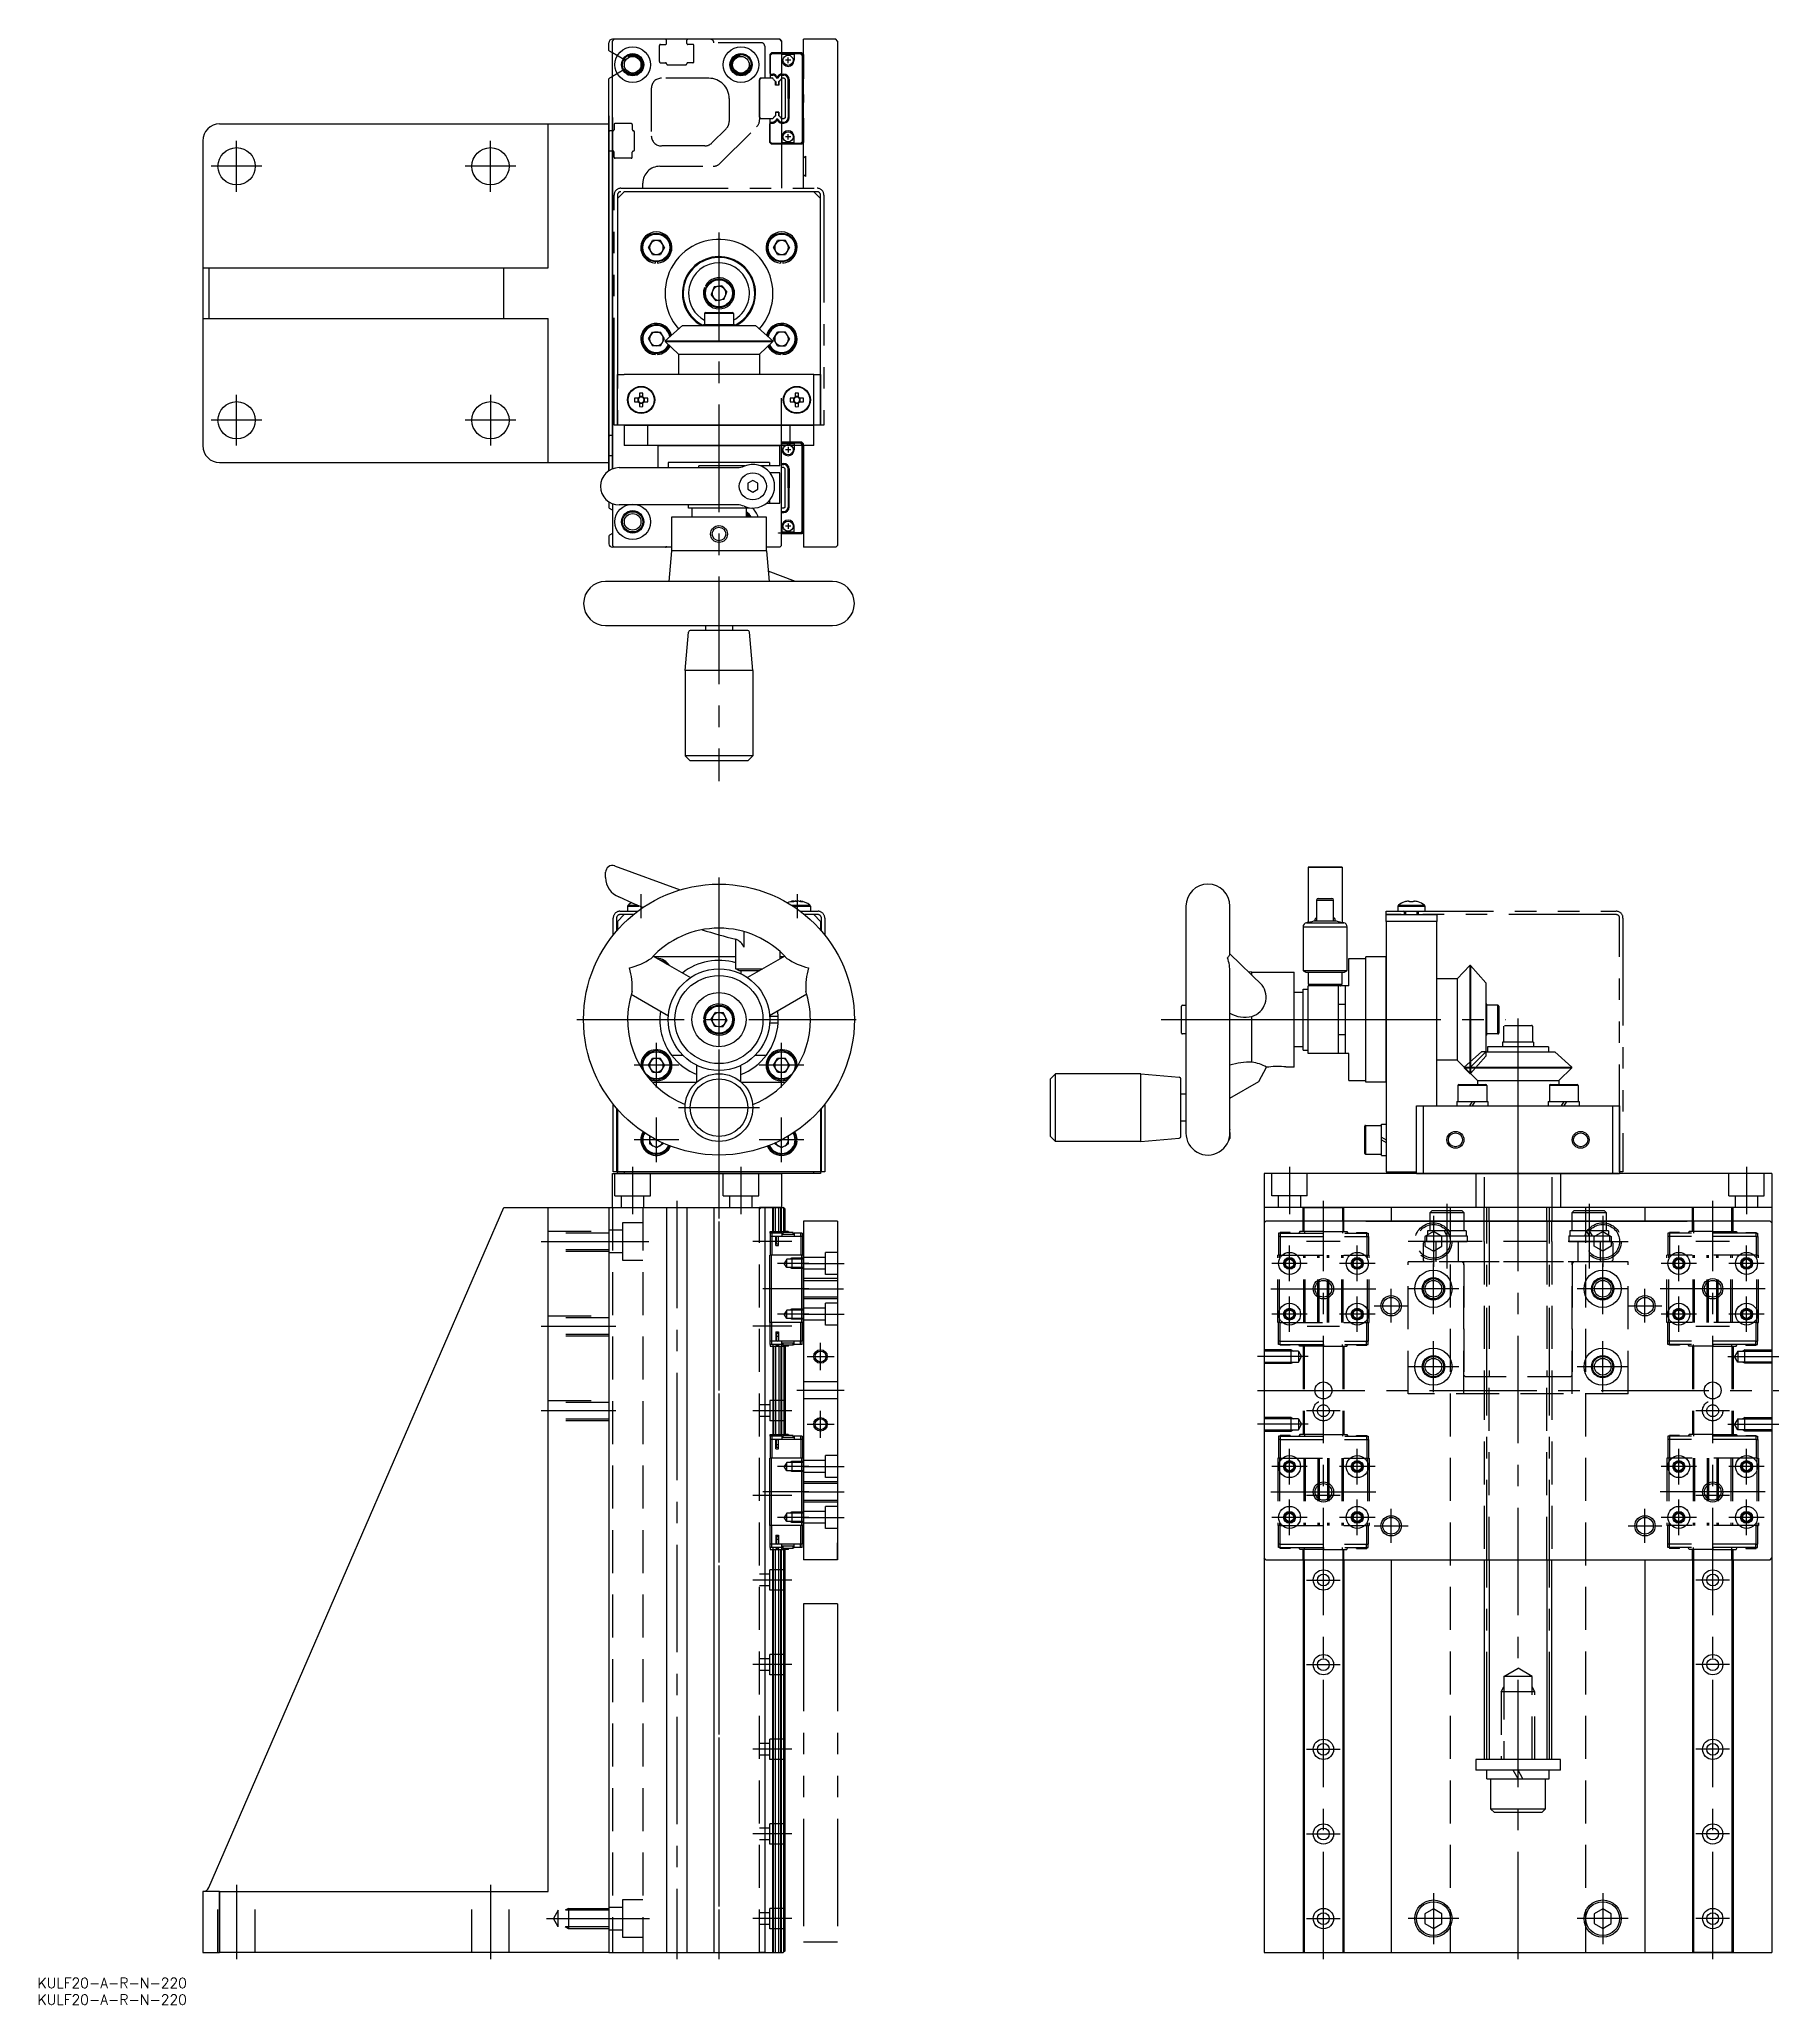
# Model space of a CAD drawing. Extents: x -48 to 466, y -15 to 565.
import ezdxf

# ---------------------------------------------------------------- set-up
doc = ezdxf.new("R2010")
doc.units = 0
for name, pattern in [('CENTER', [50.8, 31.75, -6.35, 6.35, -6.35]), ('DASHED', [19.05, 12.7, -6.35]), ('HIDDEN', [1.905, 1.27, -0.635]), ('PHANTOM', [63.5, 31.75, -6.35, 6.35, -6.35, 6.35, -6.35])]:
    doc.linetypes.add(name, pattern=pattern)
doc.layers.get('0').update_dxf_attribs({"linetype": 'CONTINUOUS'})
doc.layers.add('CENTER', color=1, linetype='CENTER')
doc.layers.add('SCALE', color=7, linetype='CONTINUOUS')
doc.styles.get("Standard").update_dxf_attribs({"font": 'txt.shx', "height": 3, "bigfont": 'bigfont.shx'})

msp = doc.modelspace()

# ---------------------------------------------------------------- texts
at = {"color": 7, "linetype": 'CONTINUOUS'}
for p in [(-48.79, -10.52), (-48.79, -15.42)]:
    msp.add_text('KULF20-A-R-N-220', height=3, dxfattribs=at).set_placement(p)

# ---------------------------------------------------------------- linework, layer by layer
at = {"color": 7, "linetype": 'CONTINUOUS'}
for p, q in [((120, 561.71), (120, 564)), ((121.5, 565), (121, 565)), ((121, 564.5), (121.5, 565)), ((121, 438.13), (121, 564.5)), ((170.5, 565), (121.5, 565)), ((170.5, 565), (171, 564.5)), ((171, 564.5), (170.5, 565)), ((171, 564.5), (171, 521)), ((187, 565), (177.5, 565)), ((185.5, 565), (177.5, 565)), ((177.5, 521), (177.5, 565)), ((187, 565), (185.5, 565)), ((187.5, 564.5), (187, 565)), ((187.5, 564.5), (187, 565)), ((187.5, 564.5), (187.5, 415.5)), ((121, 560.96), (120.15, 561.45)), ((177, 561), (171, 561)), ((176.7, 560.8), (171, 560.8)), ((171.1, 560.75), (171, 560.75)), ((171.1, 558.8), (171.1, 560.75)), ((174.7, 560.55), (171.1, 560.55)), ((173.7, 558.8), (172.1, 558.8)), ((172.9, 558), (172.9, 559.6)), ((174.7, 560.75), (174.7, 558.8)), ((176.6, 560.75), (174.7, 560.75)), ((177.1, 560.25), (176.6, 560.75)), ((177.2, 560.3), (176.7, 560.8)), ((177.5, 560.5), (177, 561)), ((177.1, 560.25), (177.1, 534.75)), ((177.2, 560.3), (177.2, 534.7)), ((177.5, 560.5), (177.5, 553.3)), ((120, 437.61), (120, 553.29)), ((121, 554.04), (120.15, 553.55)), ((171.7, 553.5), (171, 553.5)), ((171.01, 554.73), (171.63, 554.73)), ((171.01, 554.73), (171.01, 554.43)), ((171.01, 554.43), (171.63, 554.43)), ((171.63, 554.43), (171.63, 554.73)), ((172, 553.2), (171.7, 553.5)), ((172, 553.2), (172, 541.8)), ((172.93, 547.5), (172.93, 553.13)), ((172.93, 553.13), (173.23, 553.13)), ((173.23, 553.13), (173.23, 547.5)), ((177.25, 552.9), (177.5, 553.3)), ((177.25, 552.9), (177.25, 542.1)), ((172.93, 547.5), (172.93, 541.87)), ((173.23, 547.5), (172.93, 547.5)), ((173.23, 541.87), (173.23, 547.5)), ((177.5, 548.7), (177.25, 549.1)), ((177.5, 546.3), (177.25, 545.9)), ((177.5, 548.7), (177.5, 546.3)), ((5, 540), (120, 540)), ((102, 497.5), (102, 540)), ((120, 542.39), (120, 437.61)), ((121, 541.87), (121, 438.13)), ((171.7, 541.5), (171, 541.5)), ((171.01, 540.57), (171.63, 540.57)), ((171.01, 540.27), (171.01, 540.57)), ((171.01, 540.27), (171.63, 540.27)), ((171.63, 540.57), (171.63, 540.27)), ((172, 541.8), (171.7, 541.5)), ((172.93, 541.87), (173.23, 541.87)), ((177.25, 542.1), (177.5, 541.7)), ((177.5, 541.7), (177.5, 534.5)), ((0, 535), (0, 497.5)), ((121, 538), (120.3, 538)), ((171.1, 534.25), (171, 534.25)), ((176.7, 534.2), (171, 534.2)), ((177, 534), (171, 534)), ((171.1, 536.2), (171.1, 534.25)), ((174.7, 534.45), (171.1, 534.45)), ((173.7, 536.2), (172.1, 536.2)), ((172.9, 535.4), (172.9, 537)), ((174.7, 534.25), (174.7, 536.2)), ((176.6, 534.25), (174.7, 534.25)), ((177.1, 534.75), (176.6, 534.25)), ((177.2, 534.7), (176.7, 534.2)), ((177.5, 534.5), (177, 534)), ((121, 532), (120.3, 532)), ((124.5, 520), (122.5, 518)), ((122.5, 518), (122.5, 466)), ((180.5, 520), (124.5, 520)), ((182.5, 518), (180.5, 520)), ((182.5, 466), (182.5, 518)), ((131.64, 503.5), (132.82, 505.54)), ((135.18, 505.54), (132.82, 505.54)), ((136.36, 503.5), (135.18, 505.54)), ((168.64, 503.5), (169.82, 505.54)), ((172.18, 505.54), (169.82, 505.54)), ((173.36, 503.5), (172.18, 505.54)), ((132.82, 501.46), (131.64, 503.5)), ((132.82, 501.46), (135.18, 501.46)), ((133.67, 499.26), (133.64, 498.91)), ((134.33, 499.26), (134.36, 498.91)), ((136.36, 503.5), (135.18, 501.46)), ((169.82, 501.46), (168.64, 503.5)), ((169.82, 501.46), (172.18, 501.46)), ((170.67, 499.26), (170.64, 498.91)), ((171.33, 499.26), (171.36, 498.91)), ((173.36, 503.5), (172.18, 501.46)), ((0, 497.5), (1.83, 497.5)), ((0, 497.5), (0, 482.5)), ((1.83, 497.5), (1.83, 482.5)), ((1.83, 497.5), (88.98, 497.5)), ((88.98, 482.5), (88.98, 497.5)), ((88.98, 497.5), (102, 497.5)), ((148.5, 491.44), (148.17, 491.56)), ((148.78, 492.05), (148.47, 492.22)), ((151.05, 491.86), (150.17, 489.67)), ((151.62, 487.81), (150.17, 489.67)), ((153.38, 492.19), (151.05, 491.86)), ((153.95, 488.14), (151.62, 487.81)), ((153.38, 492.19), (154.83, 490.33)), ((153.95, 488.14), (154.83, 490.33)), ((0, 482.5), (1.83, 482.5)), ((0, 482.5), (0, 445)), ((1.83, 482.5), (88.98, 482.5)), ((88.98, 482.5), (102, 482.5)), ((102, 440), (102, 482.5)), ((156.75, 484.05), (148.25, 484.05)), ((148.25, 484.05), (148.25, 480.8)), ((148.5, 484.3), (156.5, 484.3)), ((156.75, 484.05), (156.75, 480.8)), ((131.64, 476.5), (132.82, 478.54)), ((131.64, 476.5), (132.82, 474.46)), ((132.82, 478.54), (135.18, 478.54)), ((136.36, 476.5), (135.18, 478.54)), ((135.18, 474.46), (136.36, 476.5)), ((141.68, 480.44), (136.57, 475.93)), ((141.68, 480.44), (163.32, 480.44)), ((147.9, 480.8), (157.1, 480.8)), ((147.9, 480.79), (147.9, 480.45)), ((157.1, 480.8), (157.1, 480.44)), ((163.32, 480.44), (168.42, 475.93)), ((168.64, 476.5), (169.82, 478.54)), ((169.82, 474.46), (168.64, 476.5)), ((172.18, 478.54), (169.82, 478.54)), ((173.36, 476.5), (172.18, 478.54)), ((173.36, 476.5), (172.18, 474.46)), ((135.18, 474.46), (132.82, 474.46)), ((133.67, 472.26), (133.64, 471.91)), ((134.33, 472.26), (134.36, 471.91)), ((136.57, 475.93), (136.57, 475.79)), ((136.57, 475.93), (168.42, 475.93)), ((136.57, 475.79), (140.5, 472)), ((136.57, 475.79), (168.42, 475.79)), ((140.5, 472), (140.5, 466)), ((140.5, 472), (164.5, 472)), ((168.42, 475.79), (164.5, 472)), ((164.5, 472), (164.5, 466)), ((168.42, 475.93), (168.42, 475.79)), ((169.82, 474.46), (172.18, 474.46)), ((170.67, 472.26), (170.64, 471.91)), ((171.33, 472.26), (171.36, 471.91)), ((122.5, 466), (124.5, 466)), ((122.5, 451), (122.5, 466)), ((180.5, 466), (124.5, 466)), ((180.5, 466), (182.5, 466)), ((180.5, 451), (180.5, 466)), ((182.5, 466), (182.5, 451)), ((128.63, 459.01), (127.52, 459.01)), ((128.52, 459.01), (128.52, 457.98)), ((128.98, 460.48), (128.98, 459.37)), ((130.01, 459.48), (128.98, 459.48)), ((130.01, 459.37), (130.01, 460.48)), ((131.48, 459.01), (130.37, 459.01)), ((130.48, 457.98), (130.48, 459.01)), ((171, 415.5), (171, 459)), ((174.63, 459.01), (173.52, 459.01)), ((174.52, 459.01), (174.52, 457.98)), ((174.98, 460.48), (174.98, 459.37)), ((176.01, 459.48), (174.98, 459.48)), ((176.01, 459.37), (176.01, 460.48)), ((177.48, 459.01), (176.37, 459.01)), ((176.48, 457.98), (176.48, 459.01)), ((127.52, 457.98), (128.63, 457.98)), ((128.98, 457.63), (128.98, 456.52)), ((128.98, 457.52), (130.01, 457.52)), ((130.01, 456.52), (130.01, 457.63)), ((130.37, 457.98), (131.48, 457.98)), ((173.52, 457.98), (174.63, 457.98)), ((174.98, 457.63), (174.98, 456.52)), ((174.98, 457.52), (176.01, 457.52)), ((176.01, 456.52), (176.01, 457.63)), ((176.37, 457.98), (177.48, 457.98)), ((121, 448), (120.3, 448)), ((124.5, 451), (122.5, 451)), ((180.5, 451), (124.5, 451)), ((180.5, 451), (124.5, 451)), ((124.5, 451), (180.5, 451)), ((180.5, 451), (124.5, 451)), ((180.5, 451), (124.5, 451)), ((180.5, 451), (124.5, 451)), ((131.48, 445), (131.48, 451)), ((173.52, 445), (173.52, 451)), ((182.5, 451), (180.5, 451)), ((121, 442), (120.3, 442)), ((131.48, 445), (124.5, 445)), ((173.52, 445), (131.48, 445)), ((134.5, 438.5), (134.5, 445)), ((134.5, 445), (170.5, 445)), ((170.5, 439), (170.5, 445)), ((170.5, 439), (170.5, 445)), ((177, 446), (171, 446)), ((176.7, 445.8), (171, 445.8)), ((171.1, 445.75), (171, 445.75)), ((171.1, 443.8), (171.1, 445.75)), ((174.7, 445.55), (171.1, 445.55)), ((173.7, 443.8), (172.1, 443.8)), ((172.9, 444.6), (172.9, 443)), ((180.5, 445), (173.52, 445)), ((174.7, 445.75), (174.7, 443.8)), ((176.6, 445.75), (174.7, 445.75)), ((177.1, 445.25), (176.6, 445.75)), ((177.2, 445.3), (176.7, 445.8)), ((177.5, 445.5), (177, 446)), ((177.1, 419.75), (177.1, 445.25)), ((177.1, 419.75), (177.1, 445)), ((177.2, 419.7), (177.2, 445.3)), ((177.2, 419.7), (177.2, 445)), ((177.5, 438.3), (177.5, 445.5)), ((177.5, 445), (177.5, 415)), ((5, 440), (102, 440)), ((102, 440), (120, 440)), ((123, 438.5), (157.96, 438.5)), ((137.53, 440), (137.53, 438.5)), ((167.47, 440), (137.53, 440)), ((160.15, 439), (146.5, 439)), ((146.5, 438.5), (146.5, 439)), ((170.5, 439), (164.85, 439)), ((167.47, 440), (167.47, 439)), ((167.47, 440), (167.47, 439)), ((170.5, 437), (167.55, 437)), ((170.5, 428), (170.5, 437)), ((171.7, 438.5), (171, 438.5)), ((171.01, 439.73), (171.63, 439.73)), ((171.01, 439.43), (171.63, 439.43)), ((171.63, 439.43), (171.63, 439.73)), ((172, 438.2), (171.7, 438.5)), ((172, 426.8), (172, 438.2)), ((172.93, 438.13), (173.23, 438.13)), ((172.93, 432.5), (172.93, 438.13)), ((173.23, 438.13), (173.23, 432.5)), ((177.25, 437.9), (177.5, 438.3)), ((177.25, 437.9), (177.5, 438.3)), ((177.25, 427.1), (177.25, 437.9)), ((177.25, 427.1), (177.25, 437.9)), ((162.5, 434.73), (161, 433.87)), ((161, 433.87), (161, 432.13)), ((161, 432.13), (162.5, 431.27)), ((164, 433.87), (162.5, 434.73)), ((162.5, 431.27), (164, 432.13)), ((164, 432.13), (164, 433.87)), ((173.23, 432.5), (172.93, 432.5)), ((172.93, 432.5), (172.93, 426.87)), ((173.23, 426.87), (173.23, 432.5)), ((177.5, 433.7), (177.25, 434.1)), ((177.5, 433.7), (177.25, 434.1)), ((177.5, 431.3), (177.25, 430.9)), ((177.5, 431.3), (177.25, 430.9)), ((177.5, 431.3), (177.5, 433.7)), ((177.5, 431.3), (177.5, 433.7)), ((120, 428.39), (120, 426.71)), ((121, 425.96), (120.15, 426.45)), ((121, 427.87), (121, 415.5)), ((157.96, 427.5), (123, 427.5)), ((166.5, 423.9), (138.5, 423.9)), ((138.5, 423.9), (138.5, 413.9)), ((143.5, 426.5), (143.5, 427.5)), ((161.5, 426.5), (143.5, 426.5)), ((144.5, 426.5), (144.5, 423.9)), ((160.5, 423.9), (144.5, 423.9)), ((160.5, 426.5), (160.5, 423.9)), ((161.5, 426.5), (161.5, 426.63)), ((161.5, 426.5), (161.5, 426.63)), ((166.5, 413.9), (166.5, 423.9)), ((166.56, 428), (170.5, 428)), ((167.47, 428.9), (167.47, 428)), ((171.7, 426.5), (171, 426.5)), ((171.01, 425.57), (171.63, 425.57)), ((171.01, 425.27), (171.63, 425.27)), ((171.63, 425.57), (171.63, 425.27)), ((172, 426.8), (171.7, 426.5)), ((172.93, 426.87), (173.23, 426.87)), ((177.25, 427.1), (177.5, 426.7)), ((177.5, 419.5), (177.5, 426.7)), ((120, 418.29), (120, 416)), ((121, 419.04), (120.15, 418.55)), ((171.1, 419.25), (171, 419.25)), ((176.7, 419.2), (171, 419.2)), ((177, 419), (171, 419)), ((171.1, 421.2), (171.1, 419.25)), ((174.7, 419.45), (171.1, 419.45)), ((173.7, 421.2), (172.1, 421.2)), ((172.9, 422), (172.9, 420.4)), ((174.7, 419.25), (174.7, 421.2)), ((176.6, 419.25), (174.7, 419.25)), ((177.1, 419.75), (176.6, 419.25)), ((177.2, 419.7), (176.7, 419.2)), ((177.5, 419.5), (177, 419)), ((121, 415.5), (121.5, 415)), ((121, 415.5), (121.5, 415)), ((121.5, 415), (121, 415)), ((121.5, 415), (121, 415)), ((138.5, 415), (121.5, 415)), ((138.5, 413.9), (137.66, 404.9)), ((166.5, 413.9), (138.5, 413.9)), ((170.5, 415), (166.5, 415)), ((166.5, 413.9), (167.34, 404.9)), ((171, 415.5), (170.5, 415)), ((170.5, 415), (171, 415.5)), ((185.5, 415), (177.5, 415)), ((187, 415), (185.5, 415)), ((187.5, 415.5), (187, 415)), ((175.11, 404.9), (167.06, 407.91)), ((186, 404.9), (119, 404.9)), ((119, 391.9), (186, 391.9)), ((142.5, 378.57), (143.5, 389.94)), ((161.01, 390.4), (143.99, 390.4)), ((148.5, 391.9), (148.5, 390.4)), ((156.5, 391.9), (156.5, 390.4)), ((162.5, 378.57), (161.5, 389.94)), ((162.5, 378.57), (142.5, 378.57)), ((142.5, 378.57), (142.5, 353.4)), ((162.5, 378.57), (162.5, 353.4)), ((162.5, 353.4), (142.5, 353.4)), ((144, 351.9), (142.5, 353.4)), ((161, 351.9), (144, 351.9)), ((162.5, 353.4), (161, 351.9)), ((121.68, 320.88), (141.06, 313.83)), ((326.54, 320.5), (326.54, 320.38)), ((326.54, 320.38), (326.54, 304.12)), ((336.54, 320.38), (326.54, 320.38)), ((336.54, 320.5), (336.54, 320.38)), ((336.54, 320.38), (336.54, 304.12)), ((119, 317.42), (119, 319)), ((125.5, 309.04), (128.86, 309.04)), ((125.5, 309.04), (125.5, 307.5)), ((125.65, 309.33), (128.2, 309.33)), ((173.84, 309.33), (178.44, 309.33)), ((174.29, 309.04), (178.56, 309.04)), ((174.49, 310.52), (174.55, 310.52)), ((175.33, 310.52), (175.17, 310.52)), ((175.33, 310.52), (175.83, 310.52)), ((176.5, 310.52), (176.45, 310.52)), ((176.5, 310.52), (176.51, 310.52)), ((178.44, 309.33), (179.35, 309.33)), ((178.56, 309.04), (179.5, 309.04)), ((179.5, 309.04), (179.5, 307.5)), ((290.44, 309), (290.44, 242)), ((303.44, 294.88), (303.44, 309)), ((329.04, 310.8), (334.04, 310.8)), ((329.54, 311.3), (333.54, 311.3)), ((353.04, 309.04), (353.04, 307.5)), ((353.04, 309.04), (357.04, 309.04)), ((353.18, 309.33), (357.04, 309.33)), ((355.05, 310.27), (355.04, 310.29)), ((356.17, 310.52), (356.52, 310.52)), ((356.52, 310.52), (356.52, 310.27)), ((357.04, 309.33), (360.89, 309.33)), ((357.04, 309.04), (361.04, 309.04)), ((357.55, 310.52), (357.91, 310.52)), ((357.55, 310.27), (357.55, 310.52)), ((359.03, 310.29), (359.02, 310.27)), ((361.04, 309.04), (361.04, 307.5)), ((124.5, 306.5), (122.5, 304.5)), ((122.5, 304.5), (122.5, 301.96)), ((127.22, 306.5), (124.5, 306.5)), ((182.5, 304.5), (180.5, 306.5)), ((182.5, 304.5), (182.5, 301.96)), ((325.04, 302.86), (338.04, 302.86)), ((326.01, 304.12), (337.06, 304.12)), ((328.7, 304.62), (334.37, 304.62)), ((349.54, 304.5), (349.54, 306.5)), ((349.54, 306.5), (364.54, 306.5)), ((364.54, 304.5), (349.54, 304.5)), ((349.54, 304.5), (349.54, 230.5)), ((353.04, 307.5), (357.04, 307.5)), ((355.04, 306.5), (355.04, 307.3)), ((357.04, 307.5), (361.04, 307.5)), ((359.04, 307.3), (359.04, 306.5)), ((364.54, 306.5), (364.54, 304.5)), ((364.54, 250), (364.54, 304.5)), ((157.5, 290.5), (157.5, 299.2)), ((159.85, 301.48), (159.85, 296.86)), ((133.05, 294.23), (144.04, 287.89)), ((157.5, 294), (133.46, 294)), ((157.5, 290.5), (165.48, 290.5)), ((158.37, 290), (157.5, 290.5)), ((171.95, 294.23), (160.96, 287.89)), ((170.5, 295.62), (170.5, 293.4)), ((171.54, 294), (170.5, 294)), ((170.85, 293.6), (170.5, 293.57)), ((312.96, 285.69), (303.44, 294.88)), ((338.54, 293.5), (343.54, 293.5)), ((338.54, 285.5), (338.54, 293.5)), ((343.54, 257), (343.54, 294)), ((349.54, 257), (349.54, 294)), ((374.33, 291.43), (370.54, 287.5)), ((374.47, 291.43), (374.33, 291.43)), ((374.33, 291.43), (374.33, 275.5)), ((378.98, 286.32), (374.47, 291.43)), ((374.47, 291.43), (374.47, 275.5)), ((158.37, 290), (164.61, 290)), ((159, 290), (159, 289.02)), ((303.44, 242.14), (303.44, 289.39)), ((309.94, 289.5), (308.93, 289.59)), ((309.94, 289.5), (322.44, 289.5)), ((309.94, 288.61), (309.94, 289.5)), ((322.44, 261.5), (322.44, 289.5)), ((325.04, 290), (338.04, 290)), ((325.04, 284.5), (326.54, 284.5)), ((325.04, 266.5), (325.04, 284.5)), ((325.9, 289.5), (337.17, 289.5)), ((326.54, 286), (336.54, 286)), ((326.54, 265.5), (326.54, 285.5)), ((326.54, 266.5), (326.54, 284.5)), ((335.54, 265.5), (335.54, 285.5)), ((337.54, 265.5), (337.54, 285.5)), ((370.54, 287.5), (364.54, 287.5)), ((370.54, 287.5), (370.54, 275.5)), ((378.98, 286.32), (378.98, 275.5)), ((126.55, 282.97), (137.54, 276.63)), ((178.45, 282.97), (167.46, 276.63)), ((289.14, 271.5), (289.14, 279.5)), ((289.39, 279.75), (290.44, 279.75)), ((325.04, 283.5), (322.44, 283.5)), ((379.34, 280.1), (378.98, 280.1)), ((379.34, 270.9), (379.34, 280.1)), ((382.59, 279.75), (379.34, 279.75)), ((382.59, 271.25), (382.59, 279.75)), ((382.84, 279.5), (382.84, 271.5)), ((148.26, 275.83), (147.91, 275.86)), ((148.26, 275.17), (147.91, 275.14)), ((150.15, 275.62), (151.43, 277.6)), ((151.21, 273.52), (150.15, 275.62)), ((151.21, 273.52), (153.57, 273.4)), ((153.79, 277.48), (151.43, 277.6)), ((154.85, 275.38), (153.57, 273.4)), ((154.85, 275.38), (153.79, 277.48)), ((167.47, 276.5), (169.97, 276.5)), ((167.47, 274.5), (169.97, 274.5)), ((169.97, 274.5), (169.97, 276.5)), ((309.94, 262.94), (309.94, 276.43)), ((370.54, 275.5), (370.54, 263.5)), ((374.33, 275.5), (374.33, 259.57)), ((374.47, 275.5), (374.47, 259.57)), ((378.98, 275.5), (378.98, 265.94)), ((384.29, 273.55), (384.29, 268.8)), ((384.54, 273.8), (392.54, 273.8)), ((392.79, 273.55), (392.79, 268.8)), ((290.44, 271.25), (289.39, 271.25)), ((325.04, 267.5), (322.44, 267.5)), ((379.34, 270.9), (378.98, 270.9)), ((382.59, 271.25), (379.34, 271.25)), ((379.54, 267.5), (379.54, 265.94)), ((397.54, 267.5), (379.54, 267.5)), ((383.94, 268.8), (383.94, 267.5)), ((393.14, 268.8), (383.94, 268.8)), ((393.14, 268.8), (393.14, 267.5)), ((397.54, 267.5), (397.54, 265.94)), ((131.64, 262), (132.82, 264.04)), ((132.82, 259.96), (131.64, 262)), ((135.18, 264.04), (132.82, 264.04)), ((136.36, 262), (135.18, 264.04)), ((136.36, 262), (135.18, 259.96)), ((138.5, 265), (141.79, 265)), ((146, 257.1), (146, 261.98)), ((159, 257.1), (159, 261.98)), ((163.21, 265), (166.5, 265)), ((168.64, 262), (169.82, 264.04)), ((169.82, 259.96), (168.64, 262)), ((172.18, 264.04), (169.82, 264.04)), ((173.36, 262), (172.18, 264.04)), ((173.36, 262), (172.18, 259.96)), ((312.01, 257.17), (314.23, 261.5)), ((314.94, 261.5), (314.23, 261.5)), ((322.44, 261.5), (319.94, 261.5)), ((325.04, 266.5), (326.54, 266.5)), ((338.54, 257.5), (338.54, 265.5)), ((370.54, 263.5), (364.54, 263.5)), ((370.54, 263.5), (376.54, 257.5)), ((372.61, 261.43), (372.61, 261.29)), ((372.61, 261.43), (404.46, 261.43)), ((372.61, 261.29), (374.33, 259.57)), ((372.61, 261.29), (404.46, 261.29)), ((378.98, 265.94), (374.47, 261.43)), ((378.98, 265.94), (399.36, 265.94)), ((404.46, 261.43), (399.36, 265.94)), ((400.54, 257.5), (404.46, 261.29)), ((404.46, 261.29), (404.46, 261.43)), ((132.82, 259.96), (135.18, 259.96)), ((132.83, 257), (145.89, 257)), ((133.67, 257.76), (133.64, 257.41)), ((134.33, 257.76), (134.36, 257.41)), ((159.11, 257), (172.17, 257)), ((169.82, 259.96), (172.18, 259.96)), ((170.67, 257.76), (170.64, 257.41)), ((171.33, 257.76), (171.36, 257.41)), ((250.44, 257.98), (251.94, 259.48)), ((250.44, 240.98), (250.44, 257.98)), ((277.1, 259.48), (251.94, 259.48)), ((251.94, 239.48), (251.94, 259.48)), ((277.1, 259.48), (288.48, 258.48)), ((277.1, 239.48), (277.1, 259.48)), ((288.94, 240.97), (288.94, 257.98)), ((303.44, 252.33), (312.01, 257.17)), ((338.54, 257.5), (343.54, 257.5)), ((379.29, 256.05), (370.79, 256.05)), ((370.79, 256.05), (370.79, 251.3)), ((371.04, 256.3), (379.04, 256.3)), ((374.33, 259.57), (374.47, 259.57)), ((376.54, 257.5), (376.54, 256.3)), ((376.54, 257.5), (400.54, 257.5)), ((379.29, 256.05), (379.29, 251.3)), ((406.29, 256.05), (397.79, 256.05)), ((397.79, 256.05), (397.79, 251.3)), ((398.04, 256.3), (406.04, 256.3)), ((400.54, 257.5), (400.54, 256.3)), ((406.29, 256.05), (406.29, 251.3)), ((290.44, 253.48), (288.94, 253.48)), ((358.54, 250), (364.54, 250)), ((358.54, 230.5), (358.54, 250)), ((360.54, 250), (360.54, 230)), ((360.54, 250), (416.54, 250)), ((370.45, 251.3), (370.45, 250)), ((370.45, 251.3), (379.64, 251.3)), ((375.01, 251.3), (374.2, 250)), ((375.82, 251.3), (375.01, 250)), ((379.64, 251.3), (379.64, 250)), ((397.45, 251.3), (397.45, 250)), ((397.45, 251.3), (406.64, 251.3)), ((402.04, 251.3), (401.23, 250)), ((402.85, 251.3), (402.04, 250)), ((406.64, 251.3), (406.64, 250)), ((416.54, 250), (418.54, 250)), ((416.54, 230), (416.54, 250)), ((418.54, 250), (418.54, 230)), ((122.5, 249.04), (122.5, 230.5)), ((182.5, 249.04), (182.5, 230.5)), ((290.44, 245.48), (288.94, 245.48)), ((343.24, 240), (343.24, 244)), ((343.49, 244.25), (343.49, 240)), ((343.49, 244.25), (348.24, 244.25)), ((348.24, 244.6), (349.54, 244.6)), ((348.24, 235.4), (348.24, 244.6)), ((131.96, 241.18), (131.96, 238.82)), ((134, 237.64), (131.96, 238.82)), ((136.04, 238.82), (134, 237.64)), ((136.04, 238.82), (136.04, 239.04)), ((168.96, 239.04), (168.96, 238.82)), ((171, 237.64), (168.96, 238.82)), ((173.04, 238.82), (171, 237.64)), ((173.04, 238.82), (173.04, 241.18)), ((175.24, 240.33), (175.59, 240.36)), ((175.24, 239.67), (175.59, 239.64)), ((251.94, 239.48), (250.44, 240.98)), ((277.1, 239.48), (251.94, 239.48)), ((277.1, 239.48), (288.48, 240.47)), ((302.72, 239.04), (303.44, 240.43)), ((303.44, 242.14), (303.39, 243.04)), ((303.39, 243.04), (303.44, 242.98)), ((303.44, 242.14), (303.44, 240.43)), ((343.24, 236), (343.24, 240)), ((343.49, 240), (343.49, 235.75)), ((348.24, 240.81), (349.54, 240)), ((348.24, 240), (349.54, 239.19)), ((343.49, 235.75), (348.24, 235.75)), ((348.24, 235.4), (349.54, 235.4)), ((121, 230), (171, 230)), ((121, 220), (121, 230)), ((182.5, 230.5), (122.5, 230.5)), ((122.5, 230), (122.5, 230.5)), ((124.5, 230), (122.5, 230)), ((124.5, 230.5), (124.5, 230)), ((180.5, 230), (124.5, 230)), ((171, 230), (171, 220)), ((180.5, 230), (180.5, 230.5)), ((182.5, 230), (180.5, 230)), ((182.5, 230.5), (182.5, 230)), ((463.54, 230), (313.54, 230)), ((313.54, 230), (313.54, 0)), ((349.54, 230.5), (358.54, 230.5)), ((358.54, 230), (358.54, 230.5)), ((358.54, 230), (418.54, 230)), ((418.54, 230), (360.54, 230)), ((463.54, 230), (463.54, 0)), ((1.83, 19.2), (88.98, 220)), ((88.98, 220), (120, 220)), ((88.98, 220), (102, 220)), ((102, 18), (102, 220)), ((102, 220), (120, 220)), ((120, 220), (120, 0)), ((120, 220), (120, 0)), ((120, 220), (171.5, 220)), ((120, 220), (136.7, 220)), ((121, 220), (171, 220)), ((137, 220), (137, 0)), ((143, 220), (143, 0)), ((143.3, 220), (150, 220)), ((151, 220), (151, 0)), ((164.5, 220), (164.99, 220)), ((165, 220), (164.5, 220)), ((164.99, 220), (168.45, 220)), ((168.45, 220), (165, 220)), ((166, 220), (166, 0)), ((168.44, 212.95), (168.44, 220)), ((168.45, 220), (171, 220)), ((171.05, 220), (168.45, 220)), ((168.65, 212.95), (168.65, 220)), ((169.2, 212.95), (169.2, 220)), ((170.2, 212.95), (170.2, 220)), ((170.75, 212.95), (170.75, 220)), ((170.96, 212.95), (170.96, 220)), ((171, 220), (171.05, 220)), ((172, 219.5), (171.5, 220)), ((171.7, 212.95), (171.7, 219.8)), ((172, 212.95), (172, 219.5)), ((177.5, 216), (177.5, 116)), ((187.5, 216), (177.5, 216)), ((187.5, 216), (187.5, 121)), ((187.5, 216), (187.5, 116)), ((463.54, 220), (313.54, 220)), ((314.04, 216), (313.54, 215.5)), ((314.04, 216), (313.54, 215.5)), ((313.54, 215.5), (313.54, 116.5)), ((313.54, 215.5), (313.54, 116.5)), ((463.04, 216), (314.04, 216)), ((463.04, 216), (314.04, 216)), ((325.04, 220), (337.04, 220)), ((325.04, 216), (325.04, 220)), ((325.34, 216), (325.34, 220)), ((336.74, 216), (336.74, 220)), ((337.04, 216), (337.04, 220)), ((343.54, 216), (338.54, 216)), ((343.54, 216), (433.54, 216)), ((351.04, 220), (351.04, 216)), ((362.54, 218.5), (363.14, 219.1)), ((362.54, 218.5), (372.54, 218.5)), ((362.54, 216), (362.54, 218.5)), ((363.14, 219.1), (371.94, 219.1)), ((371.94, 219.1), (372.54, 218.5)), ((372.54, 218.5), (372.54, 216)), ((378.54, 216), (378.54, 220)), ((380.04, 216), (380.04, 220)), ((397.04, 216), (397.04, 220)), ((398.54, 220), (398.54, 216)), ((404.54, 218.5), (405.14, 219.1)), ((404.54, 218.5), (414.54, 218.5)), ((404.54, 216), (404.54, 218.5)), ((405.14, 219.1), (413.94, 219.1)), ((413.94, 219.1), (414.54, 218.5)), ((414.54, 218.5), (414.54, 216)), ((426.04, 220), (426.04, 216)), ((433.54, 216), (438.54, 216)), ((452.04, 220), (440.04, 220)), ((440.04, 216), (440.04, 220)), ((440.34, 216), (440.34, 220)), ((451.74, 216), (451.74, 220)), ((452.04, 216), (452.04, 220)), ((463.04, 216), (463.54, 215.5)), ((463.04, 216), (463.54, 215.5)), ((463.54, 215.5), (463.54, 116.5)), ((463.54, 215.5), (463.54, 116.5)), ((167.6, 212.95), (168.39, 212.95)), ((167.6, 212.45), (167.6, 212.95)), ((168.1, 212.45), (167.6, 212.45)), ((167.6, 212.45), (167.6, 211.45)), ((168.1, 211.45), (167.6, 211.45)), ((167.6, 211.45), (167.6, 205.95)), ((171.1, 212.45), (168.1, 212.45)), ((168.1, 212.45), (168.1, 211.45)), ((169.3, 211.45), (168.1, 211.45)), ((168.1, 211.45), (168.1, 205.95)), ((168.39, 212.95), (169.26, 212.95)), ((168.39, 212.45), (168.39, 212.95)), ((169.26, 212.95), (169.35, 212.95)), ((169.52, 212.45), (169.26, 212.95)), ((170.1, 211.45), (169.3, 211.45)), ((169.3, 208.75), (169.3, 211.45)), ((169.3, 210.65), (169.35, 210.65)), ((169.3, 210.19), (169.35, 210.19)), ((169.35, 212.95), (170.05, 212.95)), ((169.61, 212.45), (169.35, 212.95)), ((169.35, 211.1), (169.35, 210.05)), ((169.35, 210.05), (169.35, 209.25)), ((169.35, 210.05), (169.7, 210.05)), ((169.35, 209.25), (169.7, 209.25)), ((169.61, 212.45), (169.61, 212.45)), ((169.7, 210.05), (170.05, 210.05)), ((169.7, 209.25), (170.05, 209.25)), ((169.79, 212.45), (170.05, 212.95)), ((169.88, 212.45), (170.14, 212.95)), ((170.05, 212.95), (170.14, 212.95)), ((170.05, 210.05), (170.05, 211.1)), ((170.05, 210.65), (170.1, 210.65)), ((170.05, 210.19), (170.1, 210.19)), ((170.05, 209.25), (170.05, 210.05)), ((176.7, 211.45), (170.1, 211.45)), ((170.1, 208.75), (170.1, 211.45)), ((170.14, 212.95), (171.01, 212.95)), ((171.01, 212.95), (171.63, 212.95)), ((171.01, 212.45), (171.01, 212.95)), ((171.1, 212.45), (171.4, 212.45)), ((171.1, 212.45), (171.1, 211.45)), ((174.7, 212.05), (171.1, 212.05)), ((174.4, 212.65), (171.4, 212.65)), ((171.4, 212.65), (171.4, 212.05)), ((172.93, 212.95), (171.63, 212.95)), ((171.63, 212.95), (171.63, 212.65)), ((172.93, 212.95), (173.11, 212.65)), ((174.4, 212.05), (174.4, 212.65)), ((174.4, 212.45), (174.7, 212.45)), ((174.7, 212.45), (174.7, 211.45)), ((176.6, 212.45), (174.7, 212.45)), ((177.1, 212.45), (176.6, 212.45)), ((176.6, 212.45), (176.6, 211.45)), ((177.2, 211.45), (176.7, 211.45)), ((176.7, 211.45), (176.7, 205.95)), ((177.1, 212.45), (177.1, 211.45)), ((177.2, 211.45), (177.2, 205.95)), ((167.5, 186.05), (167.5, 205.95)), ((168, 205.95), (167.5, 205.95)), ((168, 186.05), (168, 205.95)), ((177, 205.95), (168, 205.95)), ((169.3, 208.75), (170.1, 208.75)), ((177, 186.05), (177, 205.95)), ((177.5, 205.95), (177, 205.95)), ((177.5, 186.05), (177.5, 205.95)), ((168, 186.05), (167.5, 186.05)), ((167.6, 180.55), (167.6, 186.05)), ((177, 186.05), (168, 186.05)), ((168.1, 180.55), (168.1, 186.05)), ((176.7, 180.55), (176.7, 186.05)), ((177.5, 186.05), (177, 186.05)), ((177.2, 180.55), (177.2, 186.05)), ((168.1, 180.55), (167.6, 180.55)), ((167.6, 179.55), (167.6, 180.55)), ((169.3, 180.55), (168.1, 180.55)), ((168.1, 179.55), (168.1, 180.55)), ((169.3, 183.25), (169.3, 180.55)), ((169.3, 183.25), (170.1, 183.25)), ((169.3, 181.81), (169.35, 181.81)), ((169.3, 181.35), (169.35, 181.35)), ((170.1, 180.55), (169.3, 180.55)), ((169.7, 182.75), (169.35, 182.75)), ((169.35, 182.75), (169.35, 181.95)), ((169.35, 181.95), (169.35, 180.9)), ((169.7, 181.95), (169.35, 181.95)), ((170.05, 182.75), (169.7, 182.75)), ((170.05, 181.95), (169.7, 181.95)), ((170.05, 181.95), (170.05, 182.75)), ((170.05, 180.9), (170.05, 181.95)), ((170.05, 181.81), (170.1, 181.81)), ((170.05, 181.35), (170.1, 181.35)), ((170.1, 183.25), (170.1, 180.55)), ((176.7, 180.55), (170.1, 180.55)), ((171.1, 179.55), (171.1, 180.55)), ((174.7, 179.95), (171.1, 179.95)), ((171.4, 179.95), (171.4, 179.35)), ((174.4, 179.35), (174.4, 179.95)), ((174.7, 179.55), (174.7, 180.55)), ((176.6, 179.55), (176.6, 180.55)), ((177.2, 180.55), (176.7, 180.55)), ((177.1, 179.55), (177.1, 180.55)), ((168.1, 179.55), (167.6, 179.55)), ((167.6, 179.55), (167.6, 179.05)), ((167.6, 179.05), (168.39, 179.05)), ((171.1, 179.55), (168.1, 179.55)), ((168.39, 179.55), (168.39, 179.05)), ((168.39, 179.05), (169.26, 179.05)), ((168.44, 179.05), (168.44, 152.95)), ((168.65, 179.05), (168.65, 152.95)), ((169.2, 179.05), (169.2, 152.95)), ((169.52, 179.55), (169.26, 179.05)), ((169.26, 179.05), (169.35, 179.05)), ((169.61, 179.55), (169.35, 179.05)), ((169.35, 179.05), (170.05, 179.05)), ((169.61, 179.55), (169.61, 179.55)), ((169.79, 179.55), (170.05, 179.05)), ((169.88, 179.55), (170.14, 179.05)), ((170.05, 179.05), (170.14, 179.05)), ((170.14, 179.05), (171.01, 179.05)), ((170.2, 179.05), (170.2, 152.95)), ((170.75, 179.05), (170.75, 152.95)), ((170.96, 179.05), (170.96, 152.95)), ((171.01, 179.55), (171.01, 179.05)), ((171.01, 179.05), (171.63, 179.05)), ((171.1, 179.55), (171.4, 179.55)), ((174.4, 179.35), (171.4, 179.35)), ((171.63, 179.05), (171.63, 179.35)), ((172.93, 179.05), (171.63, 179.05)), ((171.7, 179.05), (171.7, 152.95)), ((172, 179.05), (172, 152.95)), ((172.93, 179.05), (173.11, 179.35)), ((174.4, 179.55), (174.7, 179.55)), ((176.6, 179.55), (174.7, 179.55)), ((177.1, 179.55), (176.6, 179.55)), ((167.6, 152.95), (168.39, 152.95)), ((167.6, 152.45), (167.6, 152.95)), ((168.1, 152.45), (167.6, 152.45)), ((167.6, 152.45), (167.6, 151.45)), ((168.1, 151.45), (167.6, 151.45)), ((167.6, 151.45), (167.6, 145.95)), ((171.1, 152.45), (168.1, 152.45)), ((168.1, 152.45), (168.1, 151.45)), ((169.3, 151.45), (168.1, 151.45)), ((168.1, 151.45), (168.1, 145.95)), ((168.39, 152.45), (168.39, 152.95)), ((168.39, 152.95), (169.26, 152.95)), ((169.26, 152.95), (169.35, 152.95)), ((169.52, 152.45), (169.26, 152.95)), ((169.3, 148.75), (169.3, 151.45)), ((170.1, 151.45), (169.3, 151.45)), ((169.35, 152.95), (170.05, 152.95)), ((169.61, 152.45), (169.35, 152.95)), ((169.35, 151.1), (169.35, 150.05)), ((169.61, 152.45), (169.61, 152.45)), ((169.79, 152.45), (170.05, 152.95)), ((169.88, 152.45), (170.14, 152.95)), ((170.05, 152.95), (170.14, 152.95)), ((170.05, 150.05), (170.05, 151.1)), ((176.7, 151.45), (170.1, 151.45)), ((170.1, 148.75), (170.1, 151.45)), ((170.14, 152.95), (171.01, 152.95)), ((171.01, 152.45), (171.01, 152.95)), ((171.01, 152.95), (171.63, 152.95)), ((171.1, 152.45), (171.4, 152.45)), ((171.1, 152.45), (171.1, 151.45)), ((174.7, 152.05), (171.1, 152.05)), ((174.4, 152.65), (171.4, 152.65)), ((171.4, 152.65), (171.4, 152.05)), ((172.93, 152.95), (171.63, 152.95)), ((171.63, 152.95), (171.63, 152.65)), ((172.93, 152.95), (173.11, 152.65)), ((174.4, 152.05), (174.4, 152.65)), ((174.4, 152.45), (174.7, 152.45)), ((174.7, 152.45), (174.7, 151.45)), ((176.6, 152.45), (174.7, 152.45)), ((177.1, 152.45), (176.6, 152.45)), ((176.6, 152.45), (176.6, 151.45)), ((177.2, 151.45), (176.7, 151.45)), ((176.7, 151.45), (176.7, 145.95)), ((177.1, 152.45), (177.1, 151.45)), ((177.2, 151.45), (177.2, 145.95)), ((167.5, 126.05), (167.5, 145.95)), ((168, 145.95), (167.5, 145.95)), ((168, 126.05), (168, 145.95)), ((177, 145.95), (168, 145.95)), ((169.3, 150.65), (169.35, 150.65)), ((169.3, 150.19), (169.35, 150.19)), ((169.3, 148.75), (170.1, 148.75)), ((169.35, 150.05), (169.35, 149.25)), ((169.35, 150.05), (169.7, 150.05)), ((169.35, 149.25), (169.7, 149.25)), ((169.7, 150.05), (170.05, 150.05)), ((169.7, 149.25), (170.05, 149.25)), ((170.05, 150.65), (170.1, 150.65)), ((170.05, 150.19), (170.1, 150.19)), ((170.05, 149.25), (170.05, 150.05)), ((177, 126.05), (177, 145.95)), ((177.5, 145.95), (177, 145.95)), ((177.5, 126.05), (177.5, 145.95)), ((168, 126.05), (167.5, 126.05)), ((167.6, 120.55), (167.6, 126.05)), ((177, 126.05), (168, 126.05)), ((168.1, 120.55), (168.1, 126.05)), ((169.3, 123.25), (170.1, 123.25)), ((169.3, 123.25), (169.3, 120.55)), ((169.35, 122.75), (169.35, 121.95)), ((169.7, 122.75), (169.35, 122.75)), ((169.35, 121.95), (169.35, 120.9)), ((169.7, 121.95), (169.35, 121.95)), ((170.05, 122.75), (169.7, 122.75)), ((170.05, 121.95), (169.7, 121.95)), ((170.05, 121.95), (170.05, 122.75)), ((170.05, 120.9), (170.05, 121.95)), ((170.1, 123.25), (170.1, 120.55)), ((176.7, 120.55), (176.7, 126.05)), ((177.5, 126.05), (177, 126.05)), ((177.2, 120.55), (177.2, 126.05)), ((167.6, 119.55), (167.6, 120.55)), ((168.1, 120.55), (167.6, 120.55)), ((168.1, 119.55), (167.6, 119.55)), ((167.6, 119.55), (167.6, 119.05)), ((167.6, 119.05), (168.39, 119.05)), ((168.1, 119.55), (168.1, 120.55)), ((169.3, 120.55), (168.1, 120.55)), ((171.1, 119.55), (168.1, 119.55)), ((168.39, 119.55), (168.39, 119.05)), ((168.39, 119.05), (169.26, 119.05)), ((168.44, 0), (168.44, 119.05)), ((168.65, 0), (168.65, 119.05)), ((169.2, 0), (169.2, 119.05)), ((169.52, 119.55), (169.26, 119.05)), ((169.26, 119.05), (169.35, 119.05)), ((169.3, 121.81), (169.35, 121.81)), ((169.3, 121.35), (169.35, 121.35)), ((170.1, 120.55), (169.3, 120.55)), ((169.61, 119.55), (169.35, 119.05)), ((169.35, 119.05), (170.05, 119.05)), ((169.61, 119.55), (169.61, 119.55)), ((169.79, 119.55), (170.05, 119.05)), ((169.88, 119.55), (170.14, 119.05)), ((170.05, 121.81), (170.1, 121.81)), ((170.05, 121.35), (170.1, 121.35)), ((170.05, 119.05), (170.14, 119.05)), ((176.7, 120.55), (170.1, 120.55)), ((170.14, 119.05), (171.01, 119.05)), ((170.2, 0), (170.2, 119.05)), ((170.75, 0), (170.75, 119.05)), ((170.96, 0), (170.96, 119.05)), ((171.01, 119.55), (171.01, 119.05)), ((171.01, 119.05), (171.63, 119.05)), ((171.1, 119.55), (171.1, 120.55)), ((174.7, 119.95), (171.1, 119.95)), ((171.1, 119.55), (171.4, 119.55)), ((171.4, 119.95), (171.4, 119.35)), ((174.4, 119.35), (171.4, 119.35)), ((171.63, 119.05), (171.63, 119.35)), ((172.93, 119.05), (171.63, 119.05)), ((171.7, 0.2), (171.7, 119.05)), ((172, 0.5), (172, 119.05)), ((172.93, 119.05), (173.11, 119.35)), ((174.4, 119.35), (174.4, 119.95)), ((174.4, 119.55), (174.7, 119.55)), ((174.7, 119.55), (174.7, 120.55)), ((176.6, 119.55), (174.7, 119.55)), ((176.6, 119.55), (176.6, 120.55)), ((177.1, 119.55), (176.6, 119.55)), ((177.2, 120.55), (176.7, 120.55)), ((177.1, 119.55), (177.1, 120.55)), ((187.5, 116), (187.5, 121)), ((314.04, 116), (313.54, 116.5)), ((314.04, 116), (313.54, 116.5)), ((463.04, 116), (463.54, 116.5)), ((463.04, 116), (463.54, 116.5)), ((187.5, 116), (177.5, 116)), ((314.04, 116), (463.04, 116)), ((314.04, 116), (463.04, 116)), ((325.04, 116), (325.04, 0)), ((325.34, 116), (325.34, 0)), ((336.74, 116), (336.74, 0)), ((337.04, 116), (337.04, 0)), ((343.54, 116), (381.54, 116)), ((351.04, 116), (351.04, 0)), ((377.54, 116), (399.54, 116)), ((378.54, 116), (378.54, 57)), ((380.04, 116), (380.04, 57)), ((381.54, 116), (395.54, 116)), ((395.54, 116), (433.54, 116)), ((397.04, 116), (397.04, 57)), ((398.54, 57), (398.54, 116)), ((426.04, 116), (426.04, 0)), ((440.04, 116), (440.04, 0)), ((440.34, 116), (440.34, 0)), ((451.74, 116), (451.74, 0)), ((452.04, 116), (452.04, 0)), ((401.04, 57), (376.04, 57)), ((376.04, 57), (376.04, 53.8)), ((401.04, 53.8), (376.04, 53.8)), ((398.54, 57), (378.54, 57)), ((397.74, 53.8), (379.34, 53.8)), ((379.34, 51.3), (379.34, 53.8)), ((388.54, 51.3), (387.09, 53.8)), ((389.98, 51.3), (388.54, 53.8)), ((397.74, 51.3), (397.74, 53.8)), ((401.04, 53.8), (401.04, 57)), ((379.34, 51.3), (397.74, 51.3)), ((380.54, 42.3), (380.54, 51.3)), ((396.54, 51.3), (396.54, 42.3)), ((396.54, 42.3), (380.54, 42.3)), ((381.54, 41.3), (380.54, 42.3)), ((395.54, 41.3), (381.54, 41.3)), ((396.54, 42.3), (395.54, 41.3)), ((0, 18), (0, 0)), ((5, 18), (0, 18)), ((5, 18), (102, 18)), ((5, 18), (5, 0)), ((5, 0), (5, 18)), ((363.54, 12.89), (361.04, 11.44)), ((366.04, 11.44), (363.54, 12.89)), ((413.54, 12.89), (411.04, 11.44)), ((416.04, 11.44), (413.54, 12.89)), ((361.04, 11.44), (361.04, 8.56)), ((361.04, 8.56), (363.54, 7.11)), ((363.54, 7.11), (366.04, 8.56)), ((366.04, 8.56), (366.04, 11.44)), ((411.04, 11.44), (411.04, 8.56)), ((411.04, 8.56), (413.54, 7.11)), ((413.54, 7.11), (416.04, 8.56)), ((416.04, 8.56), (416.04, 11.44)), ((0, 0), (5, 0)), ((120, 0), (5, 0)), ((172, 0.5), (171.5, 0)), ((325.04, 0), (337.04, 0)), ((452.04, 0), (440.04, 0)), ((120, 0), (171.5, 0)), ((313.54, 0), (463.54, 0))]:
    msp.add_line(p, q, dxfattribs=at)
at = {"color": 3, "linetype": 'DASHED'}
for p, q in [((136.7, 565), (121.5, 565)), ((134.9, 558.4), (134.9, 563.2)), ((135.2, 563.5), (136.7, 563.5)), ((137, 563.8), (137, 564.7)), ((143, 563.8), (143, 564.7)), ((150, 565), (143.3, 565)), ((144.8, 563.5), (143.3, 563.5)), ((145.1, 558.4), (145.1, 563.2)), ((165, 564), (151, 564)), ((124.37, 559.02), (121, 560.96)), ((135.2, 558.1), (136.7, 558.1)), ((137.3, 557.5), (142.7, 557.5)), ((144.8, 558.1), (143.3, 558.1)), ((166, 563), (166, 553.5)), ((166, 563), (166, 553.5)), ((168, 561), (167.5, 560.5)), ((167.5, 560.5), (167.5, 555)), ((168.1, 560.8), (167.6, 560.3)), ((168.1, 560.75), (167.6, 560.25)), ((167.6, 560.3), (167.6, 560.25)), ((167.6, 560.25), (167.6, 554.73)), ((171, 561), (168, 561)), ((169.3, 560.8), (168.1, 560.8)), ((171, 560.75), (168.1, 560.75)), ((169.3, 560.8), (169.3, 560.75)), ((169.3, 560.8), (170.1, 560.8)), ((171, 560.8), (170.1, 560.8)), ((170.1, 560.8), (170.1, 560.75)), ((124.37, 555.98), (121, 554.04)), ((149.5, 553.5), (135.5, 553.5)), ((165, 553.5), (164.5, 553)), ((164.5, 553.2), (164.5, 541.24)), ((164.5, 542), (164.5, 553)), ((166, 553.5), (164.8, 553.5)), ((168.44, 553.5), (165, 553.5)), ((167.5, 555), (167.6, 554.78)), ((167.6, 554.73), (167.6, 554.43)), ((167.6, 554.73), (168.39, 554.73)), ((167.6, 554.43), (167.6, 553.5)), ((167.6, 554.43), (168.39, 554.43)), ((168.39, 554.73), (168.39, 554.43)), ((168.65, 553.13), (168.44, 553.5)), ((169.2, 551.5), (169.2, 552.61)), ((169.2, 552.53), (169.25, 552.51)), ((170.2, 551.5), (169.2, 551.5)), ((169.25, 552.51), (169.25, 551.55)), ((169.25, 551.55), (170.15, 551.55)), ((169.52, 554.08), (169.26, 553.93)), ((169.26, 553.93), (169.35, 553.77)), ((169.61, 553.92), (169.35, 553.77)), ((169.52, 554.08), (169.61, 553.92)), ((169.61, 553.92), (169.62, 553.91)), ((169.61, 553.92), (169.61, 553.92)), ((169.62, 553.91), (169.61, 553.92)), ((169.88, 554.08), (169.79, 553.92)), ((169.79, 553.92), (170.05, 553.77)), ((169.79, 553.92), (169.79, 553.92)), ((169.88, 554.08), (170.14, 553.93)), ((170.05, 553.77), (170.14, 553.93)), ((170.2, 552.53), (170.15, 552.51)), ((170.15, 551.55), (170.15, 552.51)), ((170.2, 552.61), (170.2, 551.5)), ((170.96, 553.5), (170.75, 553.13)), ((171, 553.5), (170.96, 553.5)), ((132.5, 550.5), (132.5, 536.5)), ((155.5, 547.5), (155.5, 540.73)), ((121.5, 539.8), (121.5, 538.3)), ((126.6, 540.1), (121.8, 540.1)), ((126.9, 539.8), (126.9, 538.3)), ((165, 541.5), (164.5, 542)), ((168.44, 541.5), (165, 541.5)), ((167.5, 540), (167.6, 540.22)), ((167.5, 534.5), (167.5, 540)), ((167.6, 540.57), (167.6, 541.5)), ((167.6, 540.27), (167.6, 540.57)), ((167.6, 540.57), (168.39, 540.57)), ((167.6, 534.75), (167.6, 540.27)), ((167.6, 540.27), (168.39, 540.27)), ((168.39, 540.27), (168.39, 540.57)), ((168.65, 541.87), (168.44, 541.5)), ((169.2, 543.5), (169.2, 542.39)), ((170.2, 543.5), (169.2, 543.5)), ((169.2, 542.47), (169.25, 542.49)), ((169.25, 542.49), (169.25, 543.45)), ((169.25, 543.45), (170.15, 543.45)), ((169.26, 541.07), (169.35, 541.23)), ((169.52, 540.92), (169.26, 541.07)), ((169.61, 541.08), (169.35, 541.23)), ((169.52, 540.92), (169.61, 541.08)), ((169.61, 541.08), (169.62, 541.09)), ((169.62, 541.09), (169.61, 541.08)), ((169.61, 541.08), (169.61, 541.08)), ((169.79, 541.08), (170.05, 541.23)), ((169.88, 540.92), (169.79, 541.08)), ((169.79, 541.08), (169.79, 541.08)), ((169.88, 540.92), (170.14, 541.07)), ((170.05, 541.23), (170.14, 541.07)), ((170.15, 543.45), (170.15, 542.49)), ((170.2, 542.47), (170.15, 542.49)), ((170.2, 542.39), (170.2, 543.5)), ((170.96, 541.5), (170.75, 541.87)), ((171, 541.5), (170.96, 541.5)), ((121.2, 538), (121, 538)), ((127.5, 532.3), (127.5, 537.7)), ((154.62, 538.61), (150.39, 534.38)), ((152.88, 528.38), (163.62, 539.12)), ((168, 534), (167.5, 534.5)), ((167.6, 534.7), (167.6, 534.75)), ((168.1, 534.25), (167.6, 534.75)), ((168.1, 534.2), (167.6, 534.7)), ((171, 534), (168, 534)), ((171, 534.25), (168.1, 534.25)), ((169.3, 534.2), (168.1, 534.2)), ((169.3, 534.2), (169.3, 534.25)), ((169.3, 534.2), (170.1, 534.2)), ((170.1, 534.2), (170.1, 534.25)), ((171, 534.2), (170.1, 534.2)), ((121.2, 532), (121, 532)), ((121.5, 530.2), (121.5, 531.7)), ((126.6, 529.9), (121.8, 529.9)), ((126.9, 530.2), (126.9, 531.7)), ((148.27, 533.5), (135.5, 533.5)), ((177.5, 529.96), (178.04, 530.5)), ((178.04, 530.5), (178.04, 524.5)), ((130, 521), (130, 522.5)), ((135, 527.5), (150.76, 527.5)), ((178.04, 524.5), (177.5, 525.04)), ((170.1, 419.2), (170.1, 419.25)), ((171, 419.2), (170.1, 419.2)), ((136.7, 415), (121.5, 415)), ((377.72, 265.94), (372.61, 261.43)), ((378.98, 264.68), (374.47, 259.58)), ((378.98, 265.94), (377.72, 265.94)), ((378.98, 265.94), (378.98, 264.68)), ((121.75, 223.5), (121.75, 230)), ((132.25, 223.5), (132.25, 230)), ((153.75, 223.5), (153.75, 230)), ((164.25, 223.5), (164.25, 230)), ((315.79, 223.5), (315.79, 230)), ((326.29, 223.5), (326.29, 230)), ((376.04, 230), (376.04, 220)), ((378.54, 229), (378.54, 220)), ((398.54, 229), (398.54, 220)), ((401.04, 230), (401.04, 220)), ((450.79, 223.5), (450.79, 230)), ((461.29, 223.5), (461.29, 230)), ((121.75, 223.5), (132.25, 223.5)), ((123.7, 220), (123.7, 223.5)), ((130.3, 220), (130.3, 223.5)), ((153.75, 223.5), (164.25, 223.5)), ((155.7, 220), (155.7, 223.5)), ((162.3, 220), (162.3, 223.5)), ((326.29, 223.5), (315.79, 223.5)), ((317.74, 220), (317.74, 223.5)), ((324.34, 220), (324.34, 223.5)), ((450.79, 223.5), (461.29, 223.5)), ((452.74, 220), (452.74, 223.5)), ((459.34, 220), (459.34, 223.5)), ((121, 220), (121, 0)), ((130, 215.5), (124, 215.5)), ((124, 215.5), (124, 206.7)), ((130, 220), (130, 0)), ((164.5, 0), (164.5, 220)), ((165, 220), (164.5, 219.5)), ((166, 220), (165, 220)), ((325.04, 212.95), (325.04, 216)), ((325.34, 212.95), (325.34, 216)), ((336.74, 216), (336.74, 212.95)), ((337.04, 212.95), (337.04, 216)), ((362.54, 213.1), (362.54, 216)), ((368.54, 0), (368.54, 220)), ((372.54, 216), (372.54, 213.1)), ((378.54, 210), (378.54, 216)), ((378.54, 210), (378.54, 216)), ((380.04, 216), (380.04, 210)), ((380.04, 216), (380.04, 210)), ((397.04, 216), (397.04, 210)), ((397.04, 216), (397.04, 210)), ((398.54, 210), (398.54, 216)), ((398.54, 210), (398.54, 216)), ((404.54, 213.1), (404.54, 216)), ((408.54, 0), (408.54, 220)), ((414.54, 216), (414.54, 213.1)), ((440.04, 212.95), (440.04, 216)), ((440.34, 216), (440.34, 212.95)), ((451.74, 212.95), (451.74, 216)), ((452.04, 212.95), (452.04, 216)), ((102, 213), (120, 213)), ((120, 212.46), (102, 212.46)), ((124, 213.3), (120, 213.3)), ((318.24, 211.45), (317.74, 211.45)), ((317.74, 211.45), (317.74, 205.95)), ((317.79, 212.45), (317.79, 211.45)), ((318.29, 212.45), (317.79, 212.45)), ((318.24, 212.65), (318.24, 212.45)), ((321.24, 212.65), (318.24, 212.65)), ((318.24, 211.45), (343.84, 211.45)), ((318.24, 211.45), (318.24, 205.95)), ((318.29, 212.45), (343.79, 212.45)), ((318.29, 212.45), (318.29, 211.45)), ((321.24, 212.45), (321.24, 212.65)), ((324.11, 212.95), (323.81, 212.45)), ((325.41, 212.95), (324.11, 212.95)), ((331.04, 212.95), (325.41, 212.95)), ((325.41, 212.95), (325.41, 212.45)), ((331.04, 212.95), (336.67, 212.95)), ((331.04, 212.45), (331.04, 212.95)), ((336.67, 212.95), (337.97, 212.95)), ((336.67, 212.95), (336.67, 212.45)), ((337.97, 212.95), (338.27, 212.45)), ((340.84, 212.65), (343.84, 212.65)), ((340.84, 212.65), (340.84, 212.45)), ((343.79, 212.45), (343.79, 211.45)), ((343.79, 212.45), (344.29, 212.45)), ((343.84, 212.45), (343.84, 212.65)), ((343.84, 211.45), (344.34, 211.45)), ((343.84, 211.45), (343.84, 205.95)), ((344.29, 212.45), (344.29, 211.45)), ((344.34, 211.45), (344.34, 205.95)), ((360.54, 209.5), (361.04, 210)), ((360.54, 209.5), (360.54, 204.5)), ((363.54, 212.89), (361.04, 211.44)), ((361.04, 211.44), (361.04, 208.56)), ((416.04, 210), (361.04, 210)), ((361.54, 211.6), (373.54, 211.6)), ((361.54, 211.6), (361.54, 210)), ((361.54, 210), (373.54, 210)), ((373.24, 213.1), (361.84, 213.1)), ((361.84, 213.1), (361.84, 211.6)), ((366.04, 211.44), (363.54, 212.89)), ((364.24, 210), (364.24, 204)), ((366.04, 208.56), (366.04, 211.44)), ((366.67, 213.1), (367.54, 211.6)), ((367.54, 213.1), (368.4, 211.6)), ((370.84, 210), (370.84, 204)), ((373.24, 213.1), (373.24, 211.6)), ((373.54, 211.6), (373.54, 210)), ((378.54, 210), (378.54, 170)), ((378.54, 210), (378.54, 170)), ((380.04, 210), (380.04, 170)), ((380.04, 210), (380.04, 170)), ((397.04, 210), (397.04, 170)), ((397.04, 210), (397.04, 170)), ((398.54, 210), (398.54, 170)), ((398.54, 210), (398.54, 170)), ((403.54, 211.6), (415.54, 211.6)), ((403.54, 211.6), (403.54, 210)), ((403.54, 210), (415.54, 210)), ((415.24, 213.1), (403.84, 213.1)), ((403.84, 213.1), (403.84, 211.6)), ((406.24, 210), (406.24, 204)), ((408.67, 213.1), (409.54, 211.6)), ((409.54, 213.1), (410.4, 211.6)), ((411.04, 211.44), (413.54, 212.89)), ((411.04, 208.56), (411.04, 211.44)), ((412.84, 210), (412.84, 204)), ((413.54, 212.89), (416.04, 211.44)), ((415.24, 213.1), (415.24, 211.6)), ((415.54, 211.6), (415.54, 210)), ((416.04, 211.44), (416.04, 208.56)), ((416.54, 209.5), (416.04, 210)), ((416.54, 209.5), (416.54, 204.5)), ((433.24, 211.45), (432.74, 211.45)), ((432.74, 211.45), (432.74, 205.95)), ((433.29, 212.45), (432.79, 212.45)), ((432.79, 212.45), (432.79, 211.45)), ((436.24, 212.65), (433.24, 212.65)), ((433.24, 212.45), (433.24, 212.65)), ((458.84, 211.45), (433.24, 211.45)), ((433.24, 211.45), (433.24, 205.95)), ((458.79, 212.45), (433.29, 212.45)), ((433.29, 212.45), (433.29, 211.45)), ((436.24, 212.65), (436.24, 212.45)), ((439.11, 212.95), (438.81, 212.45)), ((440.41, 212.95), (439.11, 212.95)), ((446.04, 212.95), (440.41, 212.95)), ((440.41, 212.95), (440.41, 212.45)), ((446.04, 212.95), (451.67, 212.95)), ((446.04, 212.45), (446.04, 212.95)), ((451.67, 212.95), (451.67, 212.45)), ((451.67, 212.95), (452.97, 212.95)), ((452.97, 212.95), (453.27, 212.45)), ((455.84, 212.65), (458.84, 212.65)), ((455.84, 212.45), (455.84, 212.65)), ((458.79, 212.45), (458.79, 211.45)), ((458.79, 212.45), (459.29, 212.45)), ((458.84, 212.65), (458.84, 212.45)), ((458.84, 211.45), (458.84, 205.95)), ((458.84, 211.45), (459.34, 211.45)), ((459.29, 212.45), (459.29, 211.45)), ((459.34, 211.45), (459.34, 205.95)), ((120, 207.54), (102, 207.54)), ((120, 207), (102, 207)), ((120, 206.7), (124, 206.7)), ((124, 206.7), (124, 204.5)), ((124, 204.5), (130, 204.5)), ((172.5, 204.73), (171.79, 203.5)), ((172.5, 202.27), (171.79, 203.5)), ((177.5, 204.73), (172.5, 204.73)), ((172.5, 202.27), (172.5, 204.73)), ((174, 205), (173.53, 204.73)), ((174, 205), (174, 202)), ((177.5, 205), (174, 205)), ((184, 205.25), (177.5, 205.25)), ((184, 200.25), (184, 206.75)), ((187.5, 206.75), (184, 206.75)), ((317.54, 186.05), (317.54, 205.95)), ((318.04, 205.95), (317.54, 205.95)), ((318.04, 186.05), (318.04, 205.95)), ((318.04, 205.95), (344.04, 205.95)), ((325.24, 186.05), (325.24, 205.95)), ((325.64, 186.05), (325.64, 205.95)), ((329.44, 186.05), (329.44, 205.95)), ((329.84, 186.05), (329.84, 205.95)), ((332.24, 186.05), (332.24, 205.95)), ((332.64, 186.05), (332.64, 205.95)), ((336.44, 186.05), (336.44, 205.95)), ((336.84, 186.05), (336.84, 205.95)), ((344.04, 186.05), (344.04, 205.95)), ((344.04, 205.95), (344.54, 205.95)), ((344.54, 186.05), (344.54, 205.95)), ((421.04, 204), (356.04, 204)), ((356.04, 165), (356.04, 204)), ((360.54, 204.5), (361.04, 204)), ((361.04, 208.56), (363.54, 207.11)), ((416.04, 204), (361.04, 204)), ((363.54, 207.11), (366.04, 208.56)), ((372.54, 165), (372.54, 204)), ((372.54, 203.2), (372.54, 170.5)), ((404.54, 165), (404.54, 204)), ((404.54, 203.2), (404.54, 170.5)), ((413.54, 207.11), (411.04, 208.56)), ((416.04, 208.56), (413.54, 207.11)), ((416.54, 204.5), (416.04, 204)), ((421.04, 165), (421.04, 204)), ((432.54, 186.05), (432.54, 205.95)), ((433.04, 205.95), (432.54, 205.95)), ((433.04, 186.05), (433.04, 205.95)), ((459.04, 205.95), (433.04, 205.95)), ((440.24, 186.05), (440.24, 205.95)), ((440.64, 186.05), (440.64, 205.95)), ((444.44, 186.05), (444.44, 205.95)), ((444.84, 186.05), (444.84, 205.95)), ((447.24, 186.05), (447.24, 205.95)), ((447.64, 186.05), (447.64, 205.95)), ((451.44, 186.05), (451.44, 205.95)), ((451.84, 186.05), (451.84, 205.95)), ((459.04, 186.05), (459.04, 205.95)), ((459.04, 205.95), (459.54, 205.95)), ((459.54, 186.05), (459.54, 205.95)), ((177.5, 202.27), (172.5, 202.27)), ((174, 202), (173.53, 202.27)), ((177.5, 202), (174, 202)), ((184, 201.75), (177.5, 201.75)), ((187.5, 199), (177.5, 199)), ((177.5, 198.46), (187.5, 198.46)), ((187.5, 200.25), (184, 200.25)), ((187.5, 193.54), (177.5, 193.54)), ((187.5, 193), (177.5, 193)), ((187.5, 191.75), (184, 191.75)), ((184, 185.25), (184, 191.75)), ((102, 188), (120, 188)), ((120, 187.46), (102, 187.46)), ((172.5, 189.73), (171.79, 188.5)), ((172.5, 187.27), (171.79, 188.5)), ((177.5, 189.73), (172.5, 189.73)), ((172.5, 187.27), (172.5, 189.73)), ((177.5, 187.27), (172.5, 187.27)), ((174, 190), (173.53, 189.73)), ((174, 187), (173.53, 187.27)), ((174, 190), (174, 187)), ((177.5, 190), (174, 190)), ((177.5, 187), (174, 187)), ((184, 190.25), (177.5, 190.25)), ((184, 186.75), (177.5, 186.75)), ((318.04, 186.05), (317.54, 186.05)), ((317.74, 180.55), (317.74, 186.05)), ((318.04, 186.05), (344.04, 186.05)), ((318.24, 180.55), (318.24, 186.05)), ((343.84, 180.55), (343.84, 186.05)), ((344.04, 186.05), (344.54, 186.05)), ((344.34, 180.55), (344.34, 186.05)), ((433.04, 186.05), (432.54, 186.05)), ((432.74, 180.55), (432.74, 186.05)), ((459.04, 186.05), (433.04, 186.05)), ((433.24, 180.55), (433.24, 186.05)), ((458.84, 180.55), (458.84, 186.05)), ((459.04, 186.05), (459.54, 186.05)), ((459.34, 180.55), (459.34, 186.05)), ((120, 182.54), (102, 182.54)), ((120, 182), (102, 182)), ((187.5, 185.25), (184, 185.25)), ((318.24, 180.55), (317.74, 180.55)), ((317.79, 179.55), (317.79, 180.55)), ((318.24, 180.55), (343.84, 180.55)), ((318.29, 179.55), (318.29, 180.55)), ((343.79, 179.55), (343.79, 180.55)), ((343.84, 180.55), (344.34, 180.55)), ((344.29, 179.55), (344.29, 180.55)), ((433.24, 180.55), (432.74, 180.55)), ((432.79, 179.55), (432.79, 180.55)), ((458.84, 180.55), (433.24, 180.55)), ((433.29, 179.55), (433.29, 180.55)), ((458.79, 179.55), (458.79, 180.55)), ((458.84, 180.55), (459.34, 180.55)), ((459.29, 179.55), (459.29, 180.55)), ((321.54, 178), (313.54, 178)), ((323.64, 177.62), (313.54, 177.62)), ((313.54, 174.38), (323.64, 174.38)), ((318.29, 179.55), (317.79, 179.55)), ((318.24, 179.55), (318.24, 179.35)), ((321.24, 179.35), (318.24, 179.35)), ((318.29, 179.55), (343.79, 179.55)), ((321.24, 179.35), (321.24, 179.55)), ((321.54, 178), (322.19, 177.62)), ((321.54, 174), (321.54, 178)), ((321.54, 174), (322.19, 174.38)), ((323.64, 177.62), (323.64, 174.38)), ((323.64, 177.62), (324.57, 176)), ((323.64, 174.38), (324.57, 176)), ((324.11, 179.05), (323.81, 179.55)), ((325.41, 179.05), (324.11, 179.05)), ((325.04, 179.05), (325.04, 152.95)), ((325.34, 179.05), (325.34, 152.95)), ((325.41, 179.05), (325.41, 179.55)), ((331.04, 179.05), (325.41, 179.05)), ((331.04, 179.55), (331.04, 179.05)), ((331.04, 179.05), (336.67, 179.05)), ((336.67, 179.05), (336.67, 179.55)), ((336.67, 179.05), (337.97, 179.05)), ((336.74, 179.05), (336.74, 152.95)), ((337.04, 179.05), (337.04, 152.95)), ((337.97, 179.05), (338.27, 179.55)), ((340.84, 179.55), (340.84, 179.35)), ((340.84, 179.35), (343.84, 179.35)), ((343.79, 179.55), (344.29, 179.55)), ((343.84, 179.35), (343.84, 179.55)), ((433.29, 179.55), (432.79, 179.55)), ((433.24, 179.35), (433.24, 179.55)), ((436.24, 179.35), (433.24, 179.35)), ((458.79, 179.55), (433.29, 179.55)), ((436.24, 179.55), (436.24, 179.35)), ((439.11, 179.05), (438.81, 179.55)), ((440.41, 179.05), (439.11, 179.05)), ((440.04, 179.05), (440.04, 152.95)), ((440.34, 179.05), (440.34, 152.95)), ((440.41, 179.05), (440.41, 179.55)), ((446.04, 179.05), (440.41, 179.05)), ((446.04, 179.55), (446.04, 179.05)), ((446.04, 179.05), (451.67, 179.05)), ((451.67, 179.05), (451.67, 179.55)), ((451.67, 179.05), (452.97, 179.05)), ((451.74, 179.05), (451.74, 152.95)), ((452.04, 179.05), (452.04, 152.95)), ((453.44, 177.62), (452.5, 176)), ((453.44, 174.38), (452.5, 176)), ((452.97, 179.05), (453.27, 179.55)), ((453.44, 177.62), (463.54, 177.62)), ((453.44, 177.62), (453.44, 174.38)), ((463.54, 174.38), (453.44, 174.38)), ((455.54, 178), (454.88, 177.62)), ((455.54, 174), (454.88, 174.38)), ((455.54, 178), (463.54, 178)), ((455.54, 174), (455.54, 178)), ((455.84, 179.35), (455.84, 179.55)), ((455.84, 179.35), (458.84, 179.35)), ((458.79, 179.55), (459.29, 179.55)), ((458.84, 179.55), (458.84, 179.35)), ((187.5, 168.5), (177.5, 168.5)), ((313.54, 174), (321.54, 174)), ((373.04, 170), (372.54, 170.5)), ((404.04, 170), (373.04, 170)), ((378.54, 170), (378.54, 116)), ((380.04, 116), (380.04, 170)), ((397.04, 116), (397.04, 170)), ((398.54, 170), (398.54, 116)), ((404.54, 170.5), (404.04, 170)), ((463.54, 174), (455.54, 174)), ((102, 163), (120, 163)), ((172, 163), (167.5, 163)), ((167.5, 163), (167.5, 157)), ((187.5, 163.5), (177.5, 163.5)), ((421.04, 165), (356.04, 165)), ((120, 162.46), (102, 162.46)), ((120, 157.54), (102, 157.54)), ((120, 157), (102, 157)), ((167.5, 161.75), (164.5, 161.75)), ((167.5, 158.25), (164.5, 158.25)), ((172, 157), (167.5, 157)), ((321.54, 158), (313.54, 158)), ((323.64, 157.62), (313.54, 157.62)), ((321.54, 154), (321.54, 158)), ((321.54, 158), (322.19, 157.62)), ((323.64, 157.62), (324.57, 156)), ((323.64, 157.62), (323.64, 154.38)), ((453.44, 157.62), (452.5, 156)), ((453.44, 157.62), (453.44, 154.38)), ((453.44, 157.62), (463.54, 157.62)), ((455.54, 158), (454.88, 157.62)), ((455.54, 154), (455.54, 158)), ((455.54, 158), (463.54, 158)), ((313.54, 154.38), (323.64, 154.38)), ((313.54, 154), (321.54, 154)), ((317.74, 151.45), (317.74, 145.95)), ((318.24, 151.45), (317.74, 151.45)), ((317.79, 152.45), (317.79, 151.45)), ((318.29, 152.45), (317.79, 152.45)), ((318.24, 152.45), (318.24, 152.65)), ((321.24, 152.65), (318.24, 152.65)), ((318.24, 151.45), (343.84, 151.45)), ((318.24, 151.45), (318.24, 145.95)), ((318.29, 152.45), (343.79, 152.45)), ((318.29, 152.45), (318.29, 151.45)), ((321.24, 152.65), (321.24, 152.45)), ((321.54, 154), (322.19, 154.38)), ((323.64, 154.38), (324.57, 156)), ((324.11, 152.95), (323.81, 152.45)), ((325.41, 152.95), (324.11, 152.95)), ((331.04, 152.95), (325.41, 152.95)), ((325.41, 152.95), (325.41, 152.45)), ((331.04, 152.95), (336.67, 152.95)), ((331.04, 152.45), (331.04, 152.95)), ((336.67, 152.95), (337.97, 152.95)), ((336.67, 152.95), (336.67, 152.45)), ((337.97, 152.95), (338.27, 152.45)), ((340.84, 152.65), (343.84, 152.65)), ((340.84, 152.45), (340.84, 152.65)), ((343.79, 152.45), (343.79, 151.45)), ((343.79, 152.45), (344.29, 152.45)), ((343.84, 152.65), (343.84, 152.45)), ((343.84, 151.45), (343.84, 145.95)), ((343.84, 151.45), (344.34, 151.45)), ((344.29, 152.45), (344.29, 151.45)), ((344.34, 151.45), (344.34, 145.95)), ((432.74, 151.45), (432.74, 145.95)), ((433.24, 151.45), (432.74, 151.45)), ((432.79, 152.45), (432.79, 151.45)), ((433.29, 152.45), (432.79, 152.45)), ((436.24, 152.65), (433.24, 152.65)), ((433.24, 152.65), (433.24, 152.45)), ((458.84, 151.45), (433.24, 151.45)), ((433.24, 151.45), (433.24, 145.95)), ((458.79, 152.45), (433.29, 152.45)), ((433.29, 152.45), (433.29, 151.45)), ((436.24, 152.45), (436.24, 152.65)), ((439.11, 152.95), (438.81, 152.45)), ((440.41, 152.95), (439.11, 152.95)), ((446.04, 152.95), (440.41, 152.95)), ((440.41, 152.95), (440.41, 152.45)), ((446.04, 152.95), (451.67, 152.95)), ((446.04, 152.45), (446.04, 152.95)), ((451.67, 152.95), (451.67, 152.45)), ((451.67, 152.95), (452.97, 152.95)), ((453.44, 154.38), (452.5, 156)), ((452.97, 152.95), (453.27, 152.45)), ((463.54, 154.38), (453.44, 154.38)), ((455.54, 154), (454.88, 154.38)), ((463.54, 154), (455.54, 154)), ((455.84, 152.65), (458.84, 152.65)), ((455.84, 152.65), (455.84, 152.45)), ((458.79, 152.45), (458.79, 151.45)), ((458.79, 152.45), (459.29, 152.45)), ((458.84, 152.45), (458.84, 152.65)), ((458.84, 151.45), (458.84, 145.95)), ((458.84, 151.45), (459.34, 151.45)), ((459.29, 152.45), (459.29, 151.45)), ((459.34, 151.45), (459.34, 145.95)), ((184, 145.25), (177.5, 145.25)), ((184, 140.25), (184, 146.75)), ((187.5, 146.75), (184, 146.75)), ((317.54, 145.95), (317.54, 126.05)), ((318.04, 145.95), (317.54, 145.95)), ((318.04, 145.95), (344.04, 145.95)), ((318.04, 145.95), (318.04, 126.05)), ((325.24, 145.95), (325.24, 126.05)), ((325.64, 145.95), (325.64, 126.05)), ((329.44, 145.95), (329.44, 126.05)), ((329.84, 145.95), (329.84, 126.05)), ((332.24, 145.95), (332.24, 126.05)), ((332.64, 145.95), (332.64, 126.05)), ((336.44, 145.95), (336.44, 126.05)), ((336.84, 145.95), (336.84, 126.05)), ((344.04, 145.95), (344.04, 126.05)), ((344.04, 145.95), (344.54, 145.95)), ((344.54, 145.95), (344.54, 126.05)), ((432.54, 145.95), (432.54, 126.05)), ((433.04, 145.95), (432.54, 145.95)), ((459.04, 145.95), (433.04, 145.95)), ((433.04, 145.95), (433.04, 126.05)), ((440.24, 145.95), (440.24, 126.05)), ((440.64, 145.95), (440.64, 126.05)), ((444.44, 145.95), (444.44, 126.05)), ((444.84, 145.95), (444.84, 126.05)), ((447.24, 145.95), (447.24, 126.05)), ((447.64, 145.95), (447.64, 126.05)), ((451.44, 145.95), (451.44, 126.05)), ((451.84, 145.95), (451.84, 126.05)), ((459.04, 145.95), (459.04, 126.05)), ((459.04, 145.95), (459.54, 145.95)), ((459.54, 145.95), (459.54, 126.05)), ((172.5, 144.73), (171.79, 143.5)), ((172.5, 142.27), (171.79, 143.5)), ((177.5, 144.73), (172.5, 144.73)), ((172.5, 142.27), (172.5, 144.73)), ((177.5, 142.27), (172.5, 142.27)), ((174, 145), (173.53, 144.73)), ((174, 142), (173.53, 142.27)), ((174, 145), (174, 142)), ((177.5, 145), (174, 145)), ((177.5, 142), (174, 142)), ((184, 141.75), (177.5, 141.75)), ((187.5, 140.25), (184, 140.25)), ((187.5, 139), (177.5, 139)), ((187.5, 138.46), (177.5, 138.46)), ((177.5, 133.54), (187.5, 133.54)), ((172.5, 129.73), (171.79, 128.5)), ((172.5, 127.27), (171.79, 128.5)), ((177.5, 129.73), (172.5, 129.73)), ((172.5, 127.27), (172.5, 129.73)), ((174, 130), (173.53, 129.73)), ((174, 130), (174, 127)), ((177.5, 130), (174, 130)), ((187.5, 133), (177.5, 133)), ((184, 130.25), (177.5, 130.25)), ((187.5, 131.75), (184, 131.75)), ((184, 125.25), (184, 131.75)), ((177.5, 127.27), (172.5, 127.27)), ((174, 127), (173.53, 127.27)), ((177.5, 127), (174, 127)), ((184, 126.75), (177.5, 126.75)), ((187.5, 125.25), (184, 125.25)), ((318.04, 126.05), (317.54, 126.05)), ((317.74, 120.55), (317.74, 126.05)), ((318.04, 126.05), (344.04, 126.05)), ((318.24, 120.55), (318.24, 126.05)), ((343.84, 120.55), (343.84, 126.05)), ((344.04, 126.05), (344.54, 126.05)), ((344.34, 120.55), (344.34, 126.05)), ((433.04, 126.05), (432.54, 126.05)), ((432.74, 120.55), (432.74, 126.05)), ((459.04, 126.05), (433.04, 126.05)), ((433.24, 120.55), (433.24, 126.05)), ((458.84, 120.55), (458.84, 126.05)), ((459.04, 126.05), (459.54, 126.05)), ((459.34, 120.55), (459.34, 126.05)), ((318.24, 120.55), (317.74, 120.55)), ((317.79, 119.55), (317.79, 120.55)), ((318.29, 119.55), (317.79, 119.55)), ((318.24, 120.55), (343.84, 120.55)), ((318.24, 119.35), (318.24, 119.55)), ((321.24, 119.35), (318.24, 119.35)), ((318.29, 119.55), (318.29, 120.55)), ((318.29, 119.55), (343.79, 119.55)), ((321.24, 119.55), (321.24, 119.35)), ((324.11, 119.05), (323.81, 119.55)), ((325.41, 119.05), (324.11, 119.05)), ((325.04, 116), (325.04, 119.05)), ((325.34, 116), (325.34, 119.05)), ((325.41, 119.05), (325.41, 119.55)), ((331.04, 119.05), (325.41, 119.05)), ((331.04, 119.55), (331.04, 119.05)), ((331.04, 119.05), (336.67, 119.05)), ((336.67, 119.05), (336.67, 119.55)), ((336.67, 119.05), (337.97, 119.05)), ((336.74, 119.05), (336.74, 116)), ((337.04, 116), (337.04, 119.05)), ((337.97, 119.05), (338.27, 119.55)), ((340.84, 119.35), (340.84, 119.55)), ((340.84, 119.35), (343.84, 119.35)), ((343.79, 119.55), (343.79, 120.55)), ((343.79, 119.55), (344.29, 119.55)), ((343.84, 120.55), (344.34, 120.55)), ((343.84, 119.55), (343.84, 119.35)), ((344.29, 119.55), (344.29, 120.55)), ((433.24, 120.55), (432.74, 120.55)), ((432.79, 119.55), (432.79, 120.55)), ((433.29, 119.55), (432.79, 119.55)), ((458.84, 120.55), (433.24, 120.55)), ((433.24, 119.55), (433.24, 119.35)), ((436.24, 119.35), (433.24, 119.35)), ((433.29, 119.55), (433.29, 120.55)), ((458.79, 119.55), (433.29, 119.55)), ((436.24, 119.35), (436.24, 119.55)), ((439.11, 119.05), (438.81, 119.55)), ((440.41, 119.05), (439.11, 119.05)), ((440.04, 116), (440.04, 119.05)), ((440.34, 119.05), (440.34, 116)), ((440.41, 119.05), (440.41, 119.55)), ((446.04, 119.05), (440.41, 119.05)), ((446.04, 119.55), (446.04, 119.05)), ((446.04, 119.05), (451.67, 119.05)), ((451.67, 119.05), (451.67, 119.55)), ((451.67, 119.05), (452.97, 119.05)), ((451.74, 116), (451.74, 119.05)), ((452.04, 116), (452.04, 119.05)), ((452.97, 119.05), (453.27, 119.55)), ((455.84, 119.55), (455.84, 119.35)), ((455.84, 119.35), (458.84, 119.35)), ((458.79, 119.55), (458.79, 120.55)), ((458.79, 119.55), (459.29, 119.55)), ((458.84, 120.55), (459.34, 120.55)), ((458.84, 119.35), (458.84, 119.55)), ((459.29, 119.55), (459.29, 120.55)), ((167.5, 111.75), (164.5, 111.75)), ((167.5, 107), (167.5, 113)), ((172, 113), (167.5, 113)), ((167.5, 108.25), (164.5, 108.25)), ((172, 107), (167.5, 107)), ((167.5, 82), (167.5, 88)), ((172, 88), (167.5, 88)), ((167.5, 86.75), (164.5, 86.75)), ((167.5, 83.25), (164.5, 83.25)), ((172, 82), (167.5, 82)), ((384.35, 81.5), (388.54, 83.92)), ((392.73, 81.5), (384.35, 81.5)), ((384.35, 81.5), (384.35, 57)), ((392.73, 81.5), (388.54, 83.92)), ((392.73, 57), (392.73, 81.5)), ((383.54, 77), (384.35, 78.41)), ((393.54, 77), (383.54, 77)), ((383.54, 77), (383.54, 57)), ((393.54, 77), (392.73, 78.41)), ((393.54, 57), (393.54, 77)), ((167.5, 61.75), (164.5, 61.75)), ((167.5, 58.25), (164.5, 58.25)), ((167.5, 57), (167.5, 63)), ((172, 63), (167.5, 63)), ((172, 57), (167.5, 57)), ((167.5, 36.75), (164.5, 36.75)), ((167.5, 32), (167.5, 38)), ((172, 38), (167.5, 38)), ((167.5, 33.25), (164.5, 33.25)), ((172, 32), (167.5, 32)), ((4.5, 0), (4.5, 18)), ((15.5, 0), (15.5, 18)), ((79.5, 0), (79.5, 18)), ((90.5, 0), (90.5, 18)), ((105, 12.46), (103.58, 10)), ((105, 7.54), (105, 12.46)), ((120, 12.46), (105, 12.46)), ((108, 13), (107.06, 12.46)), ((108, 13), (108, 7)), ((108, 13), (120, 13)), ((124, 13.3), (120, 13.3)), ((124, 15.5), (124, 6.7)), ((130, 15.5), (124, 15.5)), ((167.5, 11.75), (164.5, 11.75)), ((167.5, 7), (167.5, 13)), ((172, 13), (167.5, 13)), ((105, 7.54), (103.58, 10)), ((120, 7.54), (105, 7.54)), ((108, 7), (107.06, 7.54)), ((120, 7), (108, 7)), ((120, 6.7), (124, 6.7)), ((124, 6.7), (124, 4.5)), ((167.5, 8.25), (164.5, 8.25)), ((172, 7), (167.5, 7)), ((124, 4.5), (130, 4.5)), ((166, 0), (164.5, 0))]:
    msp.add_line(p, q, dxfattribs=at)
at = {"color": 1, "linetype": 'CENTER'}
for p, q in [((10, 520), (10, 535)), ((85, 520), (85, 535)), ((17.5, 527.5), (2.5, 527.5)), ((92.5, 527.5), (77.5, 527.5)), ((152.5, 507.92), (152.5, 345.9)), ((10, 445), (10, 460)), ((85, 460), (85, 445)), ((17.5, 452.5), (2.5, 452.5)), ((92.5, 452.5), (77.5, 452.5)), ((283.14, 275.5), (384.84, 275.5)), ((388.54, 230), (388.54, 275.8))]:
    msp.add_line(p, q, dxfattribs=at)
at = {"color": 3, "linetype": 'PHANTOM'}
for p, q in [((121.5, 451), (121.5, 519)), ((122.5, 519), (122.5, 451)), ((123.5, 521), (181.5, 521)), ((181.5, 520), (123.5, 520)), ((182.5, 451), (182.5, 519)), ((183.5, 519), (183.5, 451)), ((122.5, 451), (121.5, 451)), ((183.5, 451), (182.5, 451)), ((121.25, 300.47), (121.25, 305.5)), ((122.25, 305.5), (122.25, 301.67)), ((123.25, 307.5), (128.5, 307.5)), ((127.22, 306.5), (123.25, 306.5)), ((176.5, 307.5), (181.75, 307.5)), ((181.75, 306.5), (177.78, 306.5)), ((182.75, 301.67), (182.75, 305.5)), ((183.75, 305.5), (183.75, 300.47)), ((349.54, 306.5), (349.54, 307.5)), ((349.54, 306.5), (349.54, 307.5)), ((349.54, 307.5), (417.54, 307.5)), ((417.54, 306.5), (349.54, 306.5)), ((418.54, 230.5), (418.54, 305.5)), ((419.54, 305.5), (419.54, 230.5)), ((121.25, 230.5), (121.25, 250.53)), ((183.75, 250.53), (183.75, 230.5)), ((122.25, 249.33), (122.25, 230.5)), ((182.75, 230.5), (182.75, 249.33)), ((122.25, 230.5), (121.25, 230.5)), ((122.5, 230.5), (122.25, 230.5)), ((182.75, 230.5), (182.5, 230.5)), ((183.75, 230.5), (182.75, 230.5)), ((419.54, 230.5), (418.54, 230.5)), ((177.5, 103), (177.5, 3)), ((187.5, 103), (177.5, 103)), ((187.5, 103), (187.5, 3)), ((187.5, 103), (187.5, 8)), ((187.5, 3), (177.5, 3))]:
    msp.add_line(p, q, dxfattribs=at)
at = {"color": 7, "linetype": 'HIDDEN'}
for p, q in [((131.25, 451), (136.7, 451)), ((136.75, 451), (131.3, 451)), ((136.75, 451), (131.3, 451)), ((136.1, 451), (131.9, 451)), ((136.1, 451), (131.9, 451)), ((131.9, 451), (136.1, 451)), ((131.9, 451), (136.1, 451)), ((136.1, 451), (131.9, 451)), ((136.1, 451), (131.9, 451)), ((141.1, 451), (136.9, 451)), ((141.1, 451), (136.9, 451)), ((168.25, 451), (173.7, 451)), ((173.75, 451), (168.3, 451)), ((173.75, 451), (168.3, 451)), ((173.1, 451), (168.9, 451)), ((173.1, 451), (168.9, 451)), ((168.9, 451), (173.1, 451)), ((168.9, 451), (173.1, 451)), ((173.1, 451), (168.9, 451)), ((173.1, 451), (168.9, 451))]:
    msp.add_line(p, q, dxfattribs=at)
at = {"color": 3, "linetype": 'CONTINUOUS'}
for p, q in [((355.42, 306.5), (355.42, 307.5)), ((358.66, 307.5), (358.66, 306.5))]:
    msp.add_line(p, q, dxfattribs=at)
at = {"color": 7}
msp.add_line((336.04, 285.5), (327.04, 285.5), dxfattribs=at)
at = {"color": 7, "linetype": 'CONTINUOUS', "flags": 128}
for points in [[(129.98, 308.56), (127.11, 309.83), (122.95, 311.78)], [(169.97, 276.5), (169.85, 277.78), (169.82, 277.99)], [(132.1, 257.81), (132.39, 257.69), (133.64, 257.41)], [(171.36, 257.41), (172.61, 257.69), (172.9, 257.81)], [(175, 240), (174.82, 241.18), (174.43, 242.05)], [(174.64, 242.19), (175.06, 241.25), (175.25, 240)], [(175.59, 240.36), (175.31, 241.61), (174.93, 242.38)]]:
    msp.add_lwpolyline(points, dxfattribs=at)
at = {"color": 7}
for points in [[(124.5, 451, 0), (124.5, 450.91, 0), (124.5, 450.81, 0), (124.5, 450.71, 0), (124.5, 450.62, 0), (124.5, 450.52, 0), (124.5, 450.43, 0), (124.5, 450.33, 0), (124.5, 450.24, 0), (124.5, 450.14, 0), (124.5, 450.05, 0), (124.5, 449.95, 0), (124.5, 449.86, 0), (124.5, 449.76, 0), (124.5, 449.67, 0), (124.5, 449.57, 0), (124.5, 449.48, 0), (124.5, 449.38, 0), (124.5, 449.29, 0), (124.5, 449.19, 0), (124.5, 449.1, 0), (124.5, 449, 0), (124.5, 448.91, 0), (124.5, 448.81, 0), (124.5, 448.71, 0), (124.5, 448.62, 0), (124.5, 448.52, 0), (124.5, 448.43, 0), (124.5, 448.33, 0), (124.5, 448.24, 0), (124.5, 448.14, 0), (124.5, 448.05, 0), (124.5, 447.95, 0), (124.5, 447.86, 0), (124.5, 447.76, 0), (124.5, 447.67, 0), (124.5, 447.57, 0), (124.5, 447.48, 0), (124.5, 447.38, 0), (124.5, 447.29, 0), (124.5, 447.19, 0), (124.5, 447.1, 0), (124.5, 447, 0), (124.5, 446.91, 0), (124.5, 446.81, 0), (124.5, 446.71, 0), (124.5, 446.62, 0), (124.5, 446.52, 0), (124.5, 446.43, 0), (124.5, 446.33, 0), (124.5, 446.24, 0), (124.5, 446.14, 0), (124.5, 446.05, 0), (124.5, 445.95, 0), (124.5, 445.86, 0), (124.5, 445.76, 0), (124.5, 445.67, 0), (124.5, 445.57, 0), (124.5, 445.48, 0), (124.5, 445.38, 0), (124.5, 445.29, 0), (124.5, 445.19, 0), (124.5, 445.1, 0), (124.5, 445, 0)], [(180.5, 445, 0), (180.5, 445.1, 0), (180.5, 445.19, 0), (180.5, 445.29, 0), (180.5, 445.38, 0), (180.5, 445.48, 0), (180.5, 445.57, 0), (180.5, 445.67, 0), (180.5, 445.76, 0), (180.5, 445.86, 0), (180.5, 445.95, 0), (180.5, 446.05, 0), (180.5, 446.14, 0), (180.5, 446.24, 0), (180.5, 446.33, 0), (180.5, 446.43, 0), (180.5, 446.52, 0), (180.5, 446.62, 0), (180.5, 446.71, 0), (180.5, 446.81, 0), (180.5, 446.91, 0), (180.5, 447, 0), (180.5, 447.1, 0), (180.5, 447.19, 0), (180.5, 447.29, 0), (180.5, 447.38, 0), (180.5, 447.48, 0), (180.5, 447.57, 0), (180.5, 447.67, 0), (180.5, 447.76, 0), (180.5, 447.86, 0), (180.5, 447.95, 0), (180.5, 448.05, 0), (180.5, 448.14, 0), (180.5, 448.24, 0), (180.5, 448.33, 0), (180.5, 448.43, 0), (180.5, 448.52, 0), (180.5, 448.62, 0), (180.5, 448.71, 0), (180.5, 448.81, 0), (180.5, 448.91, 0), (180.5, 449, 0), (180.5, 449.1, 0), (180.5, 449.19, 0), (180.5, 449.29, 0), (180.5, 449.38, 0), (180.5, 449.48, 0), (180.5, 449.57, 0), (180.5, 449.67, 0), (180.5, 449.76, 0), (180.5, 449.86, 0), (180.5, 449.95, 0), (180.5, 450.05, 0), (180.5, 450.14, 0), (180.5, 450.24, 0), (180.5, 450.33, 0), (180.5, 450.43, 0), (180.5, 450.52, 0), (180.5, 450.62, 0), (180.5, 450.71, 0), (180.5, 450.81, 0), (180.5, 450.91, 0), (180.5, 451, 0)], [(336.54, 320.5, 0), (336.38, 320.5, 0), (336.22, 320.5, 0), (336.06, 320.5, 0), (335.9, 320.5, 0), (335.74, 320.5, 0), (335.59, 320.5, 0), (335.43, 320.5, 0), (335.27, 320.5, 0), (335.11, 320.5, 0), (334.95, 320.5, 0), (334.79, 320.5, 0), (334.63, 320.5, 0), (334.47, 320.5, 0), (334.32, 320.5, 0), (334.16, 320.5, 0), (334, 320.5, 0), (333.84, 320.5, 0), (333.68, 320.5, 0), (333.52, 320.5, 0), (333.36, 320.5, 0), (333.2, 320.5, 0), (333.05, 320.5, 0), (332.89, 320.5, 0), (332.73, 320.5, 0), (332.57, 320.5, 0), (332.41, 320.5, 0), (332.25, 320.5, 0), (332.09, 320.5, 0), (331.93, 320.5, 0), (331.78, 320.5, 0), (331.62, 320.5, 0), (331.46, 320.5, 0), (331.3, 320.5, 0), (331.14, 320.5, 0), (330.98, 320.5, 0), (330.82, 320.5, 0), (330.66, 320.5, 0), (330.51, 320.5, 0), (330.35, 320.5, 0), (330.19, 320.5, 0), (330.03, 320.5, 0), (329.87, 320.5, 0), (329.71, 320.5, 0), (329.55, 320.5, 0), (329.39, 320.5, 0), (329.24, 320.5, 0), (329.08, 320.5, 0), (328.92, 320.5, 0), (328.76, 320.5, 0), (328.6, 320.5, 0), (328.44, 320.5, 0), (328.28, 320.5, 0), (328.12, 320.5, 0), (327.97, 320.5, 0), (327.81, 320.5, 0), (327.65, 320.5, 0), (327.49, 320.5, 0), (327.33, 320.5, 0), (327.17, 320.5, 0), (327.01, 320.5, 0), (326.85, 320.5, 0), (326.7, 320.5, 0), (326.54, 320.5, 0)], [(329.04, 310.8, 0), (329.04, 310.7, 0), (329.04, 310.6, 0), (329.04, 310.5, 0), (329.04, 310.41, 0), (329.04, 310.31, 0), (329.04, 310.21, 0), (329.04, 310.11, 0), (329.04, 310.01, 0), (329.04, 309.92, 0), (329.04, 309.82, 0), (329.04, 309.72, 0), (329.04, 309.62, 0), (329.04, 309.53, 0), (329.04, 309.43, 0), (329.04, 309.33, 0), (329.04, 309.23, 0), (329.04, 309.13, 0), (329.04, 309.03, 0), (329.04, 308.94, 0), (329.04, 308.84, 0), (329.04, 308.74, 0), (329.04, 308.64, 0), (329.04, 308.54, 0), (329.04, 308.45, 0), (329.04, 308.35, 0), (329.04, 308.25, 0), (329.04, 308.15, 0), (329.04, 308.05, 0), (329.04, 307.96, 0), (329.04, 307.86, 0), (329.04, 307.76, 0), (329.04, 307.66, 0), (329.04, 307.56, 0), (329.04, 307.47, 0), (329.04, 307.37, 0), (329.04, 307.27, 0), (329.04, 307.17, 0), (329.04, 307.07, 0), (329.04, 306.98, 0), (329.04, 306.88, 0), (329.04, 306.78, 0), (329.04, 306.68, 0), (329.04, 306.58, 0), (329.04, 306.48, 0), (329.04, 306.39, 0), (329.04, 306.29, 0), (329.04, 306.19, 0), (329.04, 306.09, 0), (329.04, 305.99, 0), (329.04, 305.9, 0), (329.04, 305.8, 0), (329.04, 305.7, 0), (329.04, 305.6, 0), (329.04, 305.5, 0), (329.04, 305.41, 0), (329.04, 305.31, 0), (329.04, 305.21, 0), (329.04, 305.11, 0), (329.04, 305.01, 0), (329.04, 304.92, 0), (329.04, 304.82, 0), (329.04, 304.72, 0), (329.04, 304.62, 0)], [(334.04, 304.62, 0), (334.04, 304.72, 0), (334.04, 304.82, 0), (334.04, 304.92, 0), (334.04, 305.01, 0), (334.04, 305.11, 0), (334.04, 305.21, 0), (334.04, 305.31, 0), (334.04, 305.41, 0), (334.04, 305.5, 0), (334.04, 305.6, 0), (334.04, 305.7, 0), (334.04, 305.8, 0), (334.04, 305.9, 0), (334.04, 305.99, 0), (334.04, 306.09, 0), (334.04, 306.19, 0), (334.04, 306.29, 0), (334.04, 306.39, 0), (334.04, 306.48, 0), (334.04, 306.58, 0), (334.04, 306.68, 0), (334.04, 306.78, 0), (334.04, 306.88, 0), (334.04, 306.98, 0), (334.04, 307.07, 0), (334.04, 307.17, 0), (334.04, 307.27, 0), (334.04, 307.37, 0), (334.04, 307.47, 0), (334.04, 307.56, 0), (334.04, 307.66, 0), (334.04, 307.76, 0), (334.04, 307.86, 0), (334.04, 307.96, 0), (334.04, 308.05, 0), (334.04, 308.15, 0), (334.04, 308.25, 0), (334.04, 308.35, 0), (334.04, 308.45, 0), (334.04, 308.54, 0), (334.04, 308.64, 0), (334.04, 308.74, 0), (334.04, 308.84, 0), (334.04, 308.94, 0), (334.04, 309.03, 0), (334.04, 309.13, 0), (334.04, 309.23, 0), (334.04, 309.33, 0), (334.04, 309.43, 0), (334.04, 309.53, 0), (334.04, 309.62, 0), (334.04, 309.72, 0), (334.04, 309.82, 0), (334.04, 309.92, 0), (334.04, 310.01, 0), (334.04, 310.11, 0), (334.04, 310.21, 0), (334.04, 310.31, 0), (334.04, 310.41, 0), (334.04, 310.5, 0), (334.04, 310.6, 0), (334.04, 310.7, 0), (334.04, 310.8, 0)], [(325.04, 302.86, 0), (325.04, 302.66, 0), (325.04, 302.45, 0), (325.04, 302.25, 0), (325.04, 302.05, 0), (325.04, 301.84, 0), (325.04, 301.64, 0), (325.04, 301.43, 0), (325.04, 301.23, 0), (325.04, 301.02, 0), (325.04, 300.82, 0), (325.04, 300.62, 0), (325.04, 300.41, 0), (325.04, 300.21, 0), (325.04, 300, 0), (325.04, 299.8, 0), (325.04, 299.6, 0), (325.04, 299.39, 0), (325.04, 299.19, 0), (325.04, 298.98, 0), (325.04, 298.78, 0), (325.04, 298.57, 0), (325.04, 298.37, 0), (325.04, 298.17, 0), (325.04, 297.96, 0), (325.04, 297.76, 0), (325.04, 297.55, 0), (325.04, 297.35, 0), (325.04, 297.14, 0), (325.04, 296.94, 0), (325.04, 296.74, 0), (325.04, 296.53, 0), (325.04, 296.33, 0), (325.04, 296.12, 0), (325.04, 295.92, 0), (325.04, 295.72, 0), (325.04, 295.51, 0), (325.04, 295.31, 0), (325.04, 295.1, 0), (325.04, 294.9, 0), (325.04, 294.7, 0), (325.04, 294.49, 0), (325.04, 294.29, 0), (325.04, 294.08, 0), (325.04, 293.88, 0), (325.04, 293.67, 0), (325.04, 293.47, 0), (325.04, 293.27, 0), (325.04, 293.06, 0), (325.04, 292.86, 0), (325.04, 292.65, 0), (325.04, 292.45, 0), (325.04, 292.25, 0), (325.04, 292.04, 0), (325.04, 291.84, 0), (325.04, 291.63, 0), (325.04, 291.43, 0), (325.04, 291.23, 0), (325.04, 291.02, 0), (325.04, 290.82, 0), (325.04, 290.61, 0), (325.04, 290.41, 0), (325.04, 290.2, 0), (325.04, 290, 0)], [(338.04, 290, 0), (338.04, 290.2, 0), (338.04, 290.41, 0), (338.04, 290.61, 0), (338.04, 290.82, 0), (338.04, 291.02, 0), (338.04, 291.23, 0), (338.04, 291.43, 0), (338.04, 291.63, 0), (338.04, 291.84, 0), (338.04, 292.04, 0), (338.04, 292.25, 0), (338.04, 292.45, 0), (338.04, 292.65, 0), (338.04, 292.86, 0), (338.04, 293.06, 0), (338.04, 293.27, 0), (338.04, 293.47, 0), (338.04, 293.67, 0), (338.04, 293.88, 0), (338.04, 294.08, 0), (338.04, 294.29, 0), (338.04, 294.49, 0), (338.04, 294.7, 0), (338.04, 294.9, 0), (338.04, 295.1, 0), (338.04, 295.31, 0), (338.04, 295.51, 0), (338.04, 295.72, 0), (338.04, 295.92, 0), (338.04, 296.12, 0), (338.04, 296.33, 0), (338.04, 296.53, 0), (338.04, 296.74, 0), (338.04, 296.94, 0), (338.04, 297.14, 0), (338.04, 297.35, 0), (338.04, 297.55, 0), (338.04, 297.76, 0), (338.04, 297.96, 0), (338.04, 298.17, 0), (338.04, 298.37, 0), (338.04, 298.57, 0), (338.04, 298.78, 0), (338.04, 298.98, 0), (338.04, 299.19, 0), (338.04, 299.39, 0), (338.04, 299.6, 0), (338.04, 299.8, 0), (338.04, 300, 0), (338.04, 300.21, 0), (338.04, 300.41, 0), (338.04, 300.62, 0), (338.04, 300.82, 0), (338.04, 301.02, 0), (338.04, 301.23, 0), (338.04, 301.43, 0), (338.04, 301.64, 0), (338.04, 301.84, 0), (338.04, 302.05, 0), (338.04, 302.25, 0), (338.04, 302.45, 0), (338.04, 302.66, 0), (338.04, 302.86, 0)], [(325.04, 290, 0), (325.05, 289.99, 0), (325.06, 289.98, 0), (325.08, 289.98, 0), (325.09, 289.97, 0), (325.11, 289.96, 0), (325.12, 289.95, 0), (325.13, 289.94, 0), (325.15, 289.94, 0), (325.16, 289.93, 0), (325.17, 289.92, 0), (325.19, 289.91, 0), (325.2, 289.9, 0), (325.22, 289.9, 0), (325.23, 289.89, 0), (325.24, 289.88, 0), (325.26, 289.87, 0), (325.27, 289.86, 0), (325.28, 289.86, 0), (325.3, 289.85, 0), (325.31, 289.84, 0), (325.33, 289.83, 0), (325.34, 289.83, 0), (325.35, 289.82, 0), (325.37, 289.81, 0), (325.38, 289.8, 0), (325.39, 289.79, 0), (325.41, 289.79, 0), (325.42, 289.78, 0), (325.44, 289.77, 0), (325.45, 289.76, 0), (325.46, 289.75, 0), (325.48, 289.75, 0), (325.49, 289.74, 0), (325.5, 289.73, 0), (325.52, 289.72, 0), (325.53, 289.71, 0), (325.55, 289.71, 0), (325.56, 289.7, 0), (325.57, 289.69, 0), (325.59, 289.68, 0), (325.6, 289.67, 0), (325.61, 289.67, 0), (325.63, 289.66, 0), (325.64, 289.65, 0), (325.66, 289.64, 0), (325.67, 289.64, 0), (325.68, 289.63, 0), (325.7, 289.62, 0), (325.71, 289.61, 0), (325.72, 289.6, 0), (325.74, 289.6, 0), (325.75, 289.59, 0), (325.77, 289.58, 0), (325.78, 289.57, 0), (325.79, 289.56, 0), (325.81, 289.56, 0), (325.82, 289.55, 0), (325.83, 289.54, 0), (325.85, 289.53, 0), (325.86, 289.52, 0), (325.88, 289.52, 0), (325.89, 289.51, 0), (325.9, 289.5, 0)], [(326.54, 289.5, 0), (326.54, 289.44, 0), (326.54, 289.39, 0), (326.54, 289.33, 0), (326.54, 289.28, 0), (326.54, 289.22, 0), (326.54, 289.17, 0), (326.54, 289.11, 0), (326.54, 289.06, 0), (326.54, 289, 0), (326.54, 288.94, 0), (326.54, 288.89, 0), (326.54, 288.83, 0), (326.54, 288.78, 0), (326.54, 288.72, 0), (326.54, 288.67, 0), (326.54, 288.61, 0), (326.54, 288.56, 0), (326.54, 288.5, 0), (326.54, 288.44, 0), (326.54, 288.39, 0), (326.54, 288.33, 0), (326.54, 288.28, 0), (326.54, 288.22, 0), (326.54, 288.17, 0), (326.54, 288.11, 0), (326.54, 288.06, 0), (326.54, 288, 0), (326.54, 287.94, 0), (326.54, 287.89, 0), (326.54, 287.83, 0), (326.54, 287.78, 0), (326.54, 287.72, 0), (326.54, 287.67, 0), (326.54, 287.61, 0), (326.54, 287.56, 0), (326.54, 287.5, 0), (326.54, 287.44, 0), (326.54, 287.39, 0), (326.54, 287.33, 0), (326.54, 287.28, 0), (326.54, 287.22, 0), (326.54, 287.17, 0), (326.54, 287.11, 0), (326.54, 287.06, 0), (326.54, 287, 0), (326.54, 286.94, 0), (326.54, 286.89, 0), (326.54, 286.83, 0), (326.54, 286.78, 0), (326.54, 286.72, 0), (326.54, 286.67, 0), (326.54, 286.61, 0), (326.54, 286.56, 0), (326.54, 286.5, 0), (326.54, 286.44, 0), (326.54, 286.39, 0), (326.54, 286.33, 0), (326.54, 286.28, 0), (326.54, 286.22, 0), (326.54, 286.17, 0), (326.54, 286.11, 0), (326.54, 286.06, 0), (326.54, 286, 0)], [(326.54, 286, 0), (326.55, 285.99, 0), (326.55, 285.98, 0), (326.56, 285.98, 0), (326.57, 285.97, 0), (326.58, 285.96, 0), (326.59, 285.95, 0), (326.59, 285.94, 0), (326.6, 285.94, 0), (326.61, 285.93, 0), (326.62, 285.92, 0), (326.62, 285.91, 0), (326.63, 285.9, 0), (326.64, 285.9, 0), (326.65, 285.89, 0), (326.66, 285.88, 0), (326.66, 285.87, 0), (326.67, 285.86, 0), (326.68, 285.86, 0), (326.69, 285.85, 0), (326.7, 285.84, 0), (326.7, 285.83, 0), (326.71, 285.83, 0), (326.72, 285.82, 0), (326.73, 285.81, 0), (326.74, 285.8, 0), (326.74, 285.79, 0), (326.75, 285.79, 0), (326.76, 285.78, 0), (326.77, 285.77, 0), (326.78, 285.76, 0), (326.78, 285.75, 0), (326.79, 285.75, 0), (326.8, 285.74, 0), (326.81, 285.73, 0), (326.82, 285.72, 0), (326.82, 285.71, 0), (326.83, 285.71, 0), (326.84, 285.7, 0), (326.85, 285.69, 0), (326.85, 285.68, 0), (326.86, 285.67, 0), (326.87, 285.67, 0), (326.88, 285.66, 0), (326.89, 285.65, 0), (326.89, 285.64, 0), (326.9, 285.64, 0), (326.91, 285.63, 0), (326.92, 285.62, 0), (326.93, 285.61, 0), (326.93, 285.6, 0), (326.94, 285.6, 0), (326.95, 285.59, 0), (326.96, 285.58, 0), (326.97, 285.57, 0), (326.97, 285.56, 0), (326.98, 285.56, 0), (326.99, 285.55, 0), (327, 285.54, 0), (327.01, 285.53, 0), (327.01, 285.52, 0), (327.02, 285.52, 0), (327.03, 285.51, 0), (327.04, 285.5, 0)], [(336.04, 285.5, 0), (336.05, 285.51, 0), (336.05, 285.52, 0), (336.06, 285.52, 0), (336.07, 285.53, 0), (336.08, 285.54, 0), (336.09, 285.55, 0), (336.09, 285.56, 0), (336.1, 285.56, 0), (336.11, 285.57, 0), (336.12, 285.58, 0), (336.12, 285.59, 0), (336.13, 285.6, 0), (336.14, 285.6, 0), (336.15, 285.61, 0), (336.16, 285.62, 0), (336.16, 285.63, 0), (336.17, 285.64, 0), (336.18, 285.64, 0), (336.19, 285.65, 0), (336.2, 285.66, 0), (336.2, 285.67, 0), (336.21, 285.67, 0), (336.22, 285.68, 0), (336.23, 285.69, 0), (336.24, 285.7, 0), (336.24, 285.71, 0), (336.25, 285.71, 0), (336.26, 285.72, 0), (336.27, 285.73, 0), (336.28, 285.74, 0), (336.28, 285.75, 0), (336.29, 285.75, 0), (336.3, 285.76, 0), (336.31, 285.77, 0), (336.32, 285.78, 0), (336.32, 285.79, 0), (336.33, 285.79, 0), (336.34, 285.8, 0), (336.35, 285.81, 0), (336.35, 285.82, 0), (336.36, 285.83, 0), (336.37, 285.83, 0), (336.38, 285.84, 0), (336.39, 285.85, 0), (336.39, 285.86, 0), (336.4, 285.86, 0), (336.41, 285.87, 0), (336.42, 285.88, 0), (336.43, 285.89, 0), (336.43, 285.9, 0), (336.44, 285.9, 0), (336.45, 285.91, 0), (336.46, 285.92, 0), (336.47, 285.93, 0), (336.47, 285.94, 0), (336.48, 285.94, 0), (336.49, 285.95, 0), (336.5, 285.96, 0), (336.51, 285.97, 0), (336.51, 285.98, 0), (336.52, 285.98, 0), (336.53, 285.99, 0), (336.54, 286, 0)], [(336.54, 286, 0), (336.54, 286.06, 0), (336.54, 286.11, 0), (336.54, 286.17, 0), (336.54, 286.22, 0), (336.54, 286.28, 0), (336.54, 286.33, 0), (336.54, 286.39, 0), (336.54, 286.44, 0), (336.54, 286.5, 0), (336.54, 286.56, 0), (336.54, 286.61, 0), (336.54, 286.67, 0), (336.54, 286.72, 0), (336.54, 286.78, 0), (336.54, 286.83, 0), (336.54, 286.89, 0), (336.54, 286.94, 0), (336.54, 287, 0), (336.54, 287.06, 0), (336.54, 287.11, 0), (336.54, 287.17, 0), (336.54, 287.22, 0), (336.54, 287.28, 0), (336.54, 287.33, 0), (336.54, 287.39, 0), (336.54, 287.44, 0), (336.54, 287.5, 0), (336.54, 287.56, 0), (336.54, 287.61, 0), (336.54, 287.67, 0), (336.54, 287.72, 0), (336.54, 287.78, 0), (336.54, 287.83, 0), (336.54, 287.89, 0), (336.54, 287.94, 0), (336.54, 288, 0), (336.54, 288.06, 0), (336.54, 288.11, 0), (336.54, 288.17, 0), (336.54, 288.22, 0), (336.54, 288.28, 0), (336.54, 288.33, 0), (336.54, 288.39, 0), (336.54, 288.44, 0), (336.54, 288.5, 0), (336.54, 288.56, 0), (336.54, 288.61, 0), (336.54, 288.67, 0), (336.54, 288.72, 0), (336.54, 288.78, 0), (336.54, 288.83, 0), (336.54, 288.89, 0), (336.54, 288.94, 0), (336.54, 289, 0), (336.54, 289.06, 0), (336.54, 289.11, 0), (336.54, 289.17, 0), (336.54, 289.22, 0), (336.54, 289.28, 0), (336.54, 289.33, 0), (336.54, 289.39, 0), (336.54, 289.44, 0), (336.54, 289.5, 0)], [(337.17, 289.5, 0), (337.19, 289.51, 0), (337.2, 289.52, 0), (337.21, 289.52, 0), (337.23, 289.53, 0), (337.24, 289.54, 0), (337.25, 289.55, 0), (337.27, 289.56, 0), (337.28, 289.56, 0), (337.3, 289.57, 0), (337.31, 289.58, 0), (337.32, 289.59, 0), (337.34, 289.6, 0), (337.35, 289.6, 0), (337.36, 289.61, 0), (337.38, 289.62, 0), (337.39, 289.63, 0), (337.41, 289.64, 0), (337.42, 289.64, 0), (337.43, 289.65, 0), (337.45, 289.66, 0), (337.46, 289.67, 0), (337.47, 289.67, 0), (337.49, 289.68, 0), (337.5, 289.69, 0), (337.52, 289.7, 0), (337.53, 289.71, 0), (337.54, 289.71, 0), (337.56, 289.72, 0), (337.57, 289.73, 0), (337.58, 289.74, 0), (337.6, 289.75, 0), (337.61, 289.75, 0), (337.63, 289.76, 0), (337.64, 289.77, 0), (337.65, 289.78, 0), (337.67, 289.79, 0), (337.68, 289.79, 0), (337.69, 289.8, 0), (337.71, 289.81, 0), (337.72, 289.82, 0), (337.74, 289.83, 0), (337.75, 289.83, 0), (337.76, 289.84, 0), (337.78, 289.85, 0), (337.79, 289.86, 0), (337.8, 289.86, 0), (337.82, 289.87, 0), (337.83, 289.88, 0), (337.84, 289.89, 0), (337.86, 289.9, 0), (337.87, 289.9, 0), (337.89, 289.91, 0), (337.9, 289.92, 0), (337.91, 289.93, 0), (337.93, 289.94, 0), (337.94, 289.94, 0), (337.95, 289.95, 0), (337.97, 289.96, 0), (337.98, 289.97, 0), (338, 289.98, 0), (338.01, 289.98, 0), (338.02, 289.99, 0), (338.04, 290, 0)]]:
    msp.add_polyline3d(points, dxfattribs=at)
at = {"color": 7, "linetype": 'CONTINUOUS'}
for points in [[(329.04, 305.58, 0), (329.03, 305.57, 0), (329.01, 305.57, 0), (329, 305.56, 0), (328.99, 305.55, 0), (328.98, 305.55, 0), (328.97, 305.54, 0), (328.96, 305.53, 0), (328.95, 305.53, 0), (328.94, 305.52, 0), (328.92, 305.51, 0), (328.91, 305.51, 0), (328.9, 305.5, 0), (328.89, 305.49, 0), (328.88, 305.49, 0), (328.87, 305.48, 0), (328.86, 305.47, 0), (328.85, 305.47, 0), (328.84, 305.46, 0), (328.84, 305.45, 0), (328.83, 305.45, 0), (328.82, 305.44, 0), (328.81, 305.43, 0), (328.8, 305.42, 0), (328.79, 305.42, 0), (328.78, 305.41, 0), (328.77, 305.4, 0), (328.76, 305.39, 0), (328.76, 305.39, 0), (328.75, 305.38, 0), (328.74, 305.37, 0), (328.73, 305.37, 0), (328.73, 305.36, 0), (328.72, 305.35, 0), (328.71, 305.34, 0), (328.7, 305.34, 0), (328.7, 305.33, 0), (328.69, 305.32, 0), (328.68, 305.31, 0), (328.68, 305.31, 0), (328.67, 305.3, 0), (328.66, 305.29, 0), (328.66, 305.28, 0), (328.65, 305.28, 0), (328.65, 305.27, 0), (328.64, 305.26, 0), (328.63, 305.25, 0), (328.63, 305.25, 0), (328.62, 305.24, 0), (328.62, 305.23, 0), (328.61, 305.22, 0), (328.61, 305.22, 0), (328.61, 305.21, 0), (328.6, 305.2, 0), (328.6, 305.19, 0), (328.59, 305.18, 0), (328.59, 305.18, 0), (328.58, 305.17, 0), (328.58, 305.16, 0), (328.58, 305.15, 0), (328.57, 305.15, 0), (328.57, 305.14, 0), (328.57, 305.13, 0), (328.56, 305.12, 0), (328.56, 305.12, 0), (328.56, 305.11, 0), (328.56, 305.1, 0), (328.55, 305.09, 0), (328.55, 305.08, 0), (328.55, 305.08, 0), (328.55, 305.07, 0), (328.55, 305.06, 0), (328.54, 305.05, 0), (328.54, 305.05, 0), (328.54, 305.04, 0), (328.54, 305.03, 0), (328.54, 305.02, 0), (328.54, 305.01, 0), (328.54, 305.01, 0), (328.54, 305, 0), (328.54, 304.99, 0), (328.54, 304.98, 0), (328.54, 304.97, 0), (328.54, 304.97, 0), (328.54, 304.96, 0), (328.54, 304.95, 0), (328.54, 304.94, 0), (328.54, 304.94, 0), (328.54, 304.93, 0), (328.54, 304.92, 0), (328.54, 304.91, 0), (328.54, 304.9, 0), (328.55, 304.9, 0), (328.55, 304.89, 0), (328.55, 304.88, 0), (328.55, 304.87, 0), (328.55, 304.87, 0), (328.56, 304.86, 0), (328.56, 304.85, 0), (328.56, 304.84, 0), (328.56, 304.83, 0), (328.57, 304.83, 0), (328.57, 304.82, 0), (328.57, 304.81, 0), (328.58, 304.8, 0), (328.58, 304.8, 0), (328.58, 304.79, 0), (328.59, 304.78, 0), (328.59, 304.77, 0), (328.6, 304.76, 0), (328.6, 304.76, 0), (328.6, 304.75, 0), (328.61, 304.74, 0), (328.61, 304.73, 0), (328.62, 304.73, 0), (328.62, 304.72, 0), (328.63, 304.71, 0), (328.63, 304.7, 0), (328.64, 304.7, 0), (328.64, 304.69, 0), (328.65, 304.68, 0), (328.66, 304.67, 0), (328.66, 304.67, 0), (328.67, 304.66, 0), (328.67, 304.65, 0), (328.68, 304.64, 0), (328.69, 304.64, 0), (328.69, 304.63, 0), (328.7, 304.62, 0)], [(334.37, 304.62, 0), (334.38, 304.63, 0), (334.39, 304.64, 0), (334.39, 304.64, 0), (334.4, 304.65, 0), (334.41, 304.66, 0), (334.41, 304.67, 0), (334.42, 304.67, 0), (334.42, 304.68, 0), (334.43, 304.69, 0), (334.44, 304.7, 0), (334.44, 304.7, 0), (334.45, 304.71, 0), (334.45, 304.72, 0), (334.46, 304.73, 0), (334.46, 304.73, 0), (334.47, 304.74, 0), (334.47, 304.75, 0), (334.48, 304.76, 0), (334.48, 304.76, 0), (334.48, 304.77, 0), (334.49, 304.78, 0), (334.49, 304.79, 0), (334.5, 304.8, 0), (334.5, 304.8, 0), (334.5, 304.81, 0), (334.51, 304.82, 0), (334.51, 304.83, 0), (334.51, 304.83, 0), (334.51, 304.84, 0), (334.52, 304.85, 0), (334.52, 304.86, 0), (334.52, 304.87, 0), (334.52, 304.87, 0), (334.53, 304.88, 0), (334.53, 304.89, 0), (334.53, 304.9, 0), (334.53, 304.9, 0), (334.53, 304.91, 0), (334.53, 304.92, 0), (334.53, 304.93, 0), (334.54, 304.94, 0), (334.54, 304.94, 0), (334.54, 304.95, 0), (334.54, 304.96, 0), (334.54, 304.97, 0), (334.54, 304.97, 0), (334.54, 304.98, 0), (334.54, 304.99, 0), (334.54, 305, 0), (334.54, 305.01, 0), (334.54, 305.01, 0), (334.53, 305.02, 0), (334.53, 305.03, 0), (334.53, 305.04, 0), (334.53, 305.05, 0), (334.53, 305.05, 0), (334.53, 305.06, 0), (334.53, 305.07, 0), (334.53, 305.08, 0), (334.52, 305.08, 0), (334.52, 305.09, 0), (334.52, 305.1, 0), (334.52, 305.11, 0), (334.51, 305.12, 0), (334.51, 305.12, 0), (334.51, 305.13, 0), (334.5, 305.14, 0), (334.5, 305.15, 0), (334.5, 305.15, 0), (334.49, 305.16, 0), (334.49, 305.17, 0), (334.49, 305.18, 0), (334.48, 305.18, 0), (334.48, 305.19, 0), (334.47, 305.2, 0), (334.47, 305.21, 0), (334.47, 305.22, 0), (334.46, 305.22, 0), (334.46, 305.23, 0), (334.45, 305.24, 0), (334.45, 305.25, 0), (334.44, 305.25, 0), (334.43, 305.26, 0), (334.43, 305.27, 0), (334.42, 305.28, 0), (334.42, 305.28, 0), (334.41, 305.29, 0), (334.4, 305.3, 0), (334.4, 305.31, 0), (334.39, 305.31, 0), (334.38, 305.32, 0), (334.38, 305.33, 0), (334.37, 305.34, 0), (334.36, 305.34, 0), (334.36, 305.35, 0), (334.35, 305.36, 0), (334.34, 305.37, 0), (334.33, 305.37, 0), (334.33, 305.38, 0), (334.32, 305.39, 0), (334.31, 305.39, 0), (334.3, 305.4, 0), (334.29, 305.41, 0), (334.28, 305.42, 0), (334.28, 305.42, 0), (334.27, 305.43, 0), (334.26, 305.44, 0), (334.25, 305.45, 0), (334.24, 305.45, 0), (334.23, 305.46, 0), (334.22, 305.47, 0), (334.21, 305.47, 0), (334.2, 305.48, 0), (334.19, 305.49, 0), (334.18, 305.49, 0), (334.17, 305.5, 0), (334.16, 305.51, 0), (334.15, 305.51, 0), (334.14, 305.52, 0), (334.13, 305.53, 0), (334.12, 305.53, 0), (334.11, 305.54, 0), (334.1, 305.55, 0), (334.08, 305.55, 0), (334.07, 305.56, 0), (334.06, 305.57, 0), (334.05, 305.57, 0), (334.04, 305.58, 0)]]:
    msp.add_polyline3d(points, dxfattribs=at)
for centre, radius in [((127, 557.5), 5.25), ((127, 557.5), 3.3), ((127, 557.5), 2.46), ((159, 557.5), 5.25), ((159, 557.5), 3.3), ((159, 557.5), 2.46), ((172.9, 558.8), 1.5), ((172.9, 536.2), 1.5), ((10, 527.5), 5.5), ((85, 527.5), 5.5), ((134, 503.5), 4.25), ((134, 503.5), 4), ((171, 503.5), 4.25), ((171, 503.5), 4), ((152.5, 490), 4.25), ((152.5, 490), 4), ((129.5, 458.5), 4), ((129.5, 458.5), 3.85), ((175.5, 458.5), 4), ((175.5, 458.5), 3.85), ((10, 452.5), 5.5), ((85, 452.5), 5.5), ((172.9, 443.8), 1.5), ((162.5, 433), 4), ((127, 422.5), 5.25), ((127, 422.5), 3.3), ((127, 422.5), 2.46), ((152.5, 418.9), 2), ((172.9, 421.2), 1.5), ((152.5, 275.5), 40), ((152.5, 275.5), 15), ((152.5, 275.5), 13), ((152.5, 275.5), 8), ((152.5, 275.5), 4.25), ((152.5, 275.5), 4), ((134, 262), 4), ((171, 262), 4), ((152.5, 249.5), 10), ((152.5, 249.5), 8.5), ((370.04, 240), 2.07), ((407.04, 240), 2.07), ((321.04, 203.5), 3.25), ((321.04, 203.5), 1.75), ((321.04, 203.5), 1.23), ((341.04, 203.5), 3.25), ((341.04, 203.5), 1.75), ((341.04, 203.5), 1.23), ((436.04, 203.5), 3.25), ((436.04, 203.5), 1.75), ((436.04, 203.5), 1.23), ((456.04, 203.5), 3.25), ((456.04, 203.5), 1.75), ((456.04, 203.5), 1.23), ((331.04, 196), 2.46), ((363.54, 196), 5.5), ((363.54, 196), 3.3), ((363.54, 196), 2.46), ((413.54, 196), 5.5), ((413.54, 196), 3.3), ((413.54, 196), 2.46), ((446.04, 196), 2.46), ((321.04, 188.5), 3.25), ((341.04, 188.5), 3.25), ((351.04, 191), 2.46), ((426.04, 191), 2.46), ((436.04, 188.5), 3.25), ((456.04, 188.5), 3.25), ((321.04, 188.5), 1.75), ((321.04, 188.5), 1.23), ((341.04, 188.5), 1.75), ((341.04, 188.5), 1.23), ((436.04, 188.5), 1.75), ((436.04, 188.5), 1.23), ((456.04, 188.5), 1.75), ((456.04, 188.5), 1.23), ((182.5, 176), 1.62), ((363.54, 173), 5.5), ((363.54, 173), 3.3), ((363.54, 173), 2.46), ((413.54, 173), 5.5), ((413.54, 173), 3.3), ((413.54, 173), 2.46), ((331.04, 166), 2.5), ((446.04, 166), 2.5), ((182.5, 156), 1.62), ((321.04, 143.5), 3.25), ((321.04, 143.5), 1.75), ((341.04, 143.5), 3.25), ((341.04, 143.5), 1.75), ((436.04, 143.5), 3.25), ((436.04, 143.5), 1.75), ((456.04, 143.5), 3.25), ((456.04, 143.5), 1.75), ((321.04, 143.5), 1.23), ((341.04, 143.5), 1.23), ((436.04, 143.5), 1.23), ((456.04, 143.5), 1.23), ((331.04, 136), 2.46), ((446.04, 136), 2.46), ((321.04, 128.5), 3.25), ((321.04, 128.5), 1.75), ((321.04, 128.5), 1.23), ((341.04, 128.5), 3.25), ((341.04, 128.5), 1.75), ((341.04, 128.5), 1.23), ((351.04, 126), 2.46), ((426.04, 126), 2.46), ((436.04, 128.5), 3.25), ((436.04, 128.5), 1.75), ((436.04, 128.5), 1.23), ((456.04, 128.5), 3.25), ((456.04, 128.5), 1.75), ((456.04, 128.5), 1.23), ((331.04, 110), 3), ((331.04, 110), 1.75), ((446.04, 110), 3), ((446.04, 110), 1.75), ((331.04, 85), 3), ((446.04, 85), 3), ((331.04, 85), 1.75), ((446.04, 85), 1.75), ((331.04, 60), 3), ((331.04, 60), 1.75), ((446.04, 60), 3), ((446.04, 60), 1.75), ((331.04, 35), 3), ((331.04, 35), 1.75), ((446.04, 35), 3), ((446.04, 35), 1.75), ((331.04, 10), 3), ((331.04, 10), 1.75), ((363.54, 10), 5.5), ((363.54, 10), 5), ((413.54, 10), 5.5), ((413.54, 10), 5), ((446.04, 10), 3), ((446.04, 10), 1.75)]:
    msp.add_circle(centre, radius, dxfattribs=at)
at = {"color": 3, "linetype": 'CONTINUOUS'}
for centre, radius in [((127, 557.5), 3), ((159, 557.5), 3), ((127, 422.5), 3), ((152.5, 418.9), 2.5), ((370.04, 240), 2.5), ((407.04, 240), 2.5), ((321.04, 203.5), 1.5), ((341.04, 203.5), 1.5), ((436.04, 203.5), 1.5), ((456.04, 203.5), 1.5), ((331.04, 196), 3), ((363.54, 196), 3), ((413.54, 196), 3), ((446.04, 196), 3), ((351.04, 191), 3), ((426.04, 191), 3), ((321.04, 188.5), 1.5), ((341.04, 188.5), 1.5), ((436.04, 188.5), 1.5), ((456.04, 188.5), 1.5), ((182.5, 176), 2), ((363.54, 173), 3), ((413.54, 173), 3), ((182.5, 156), 2), ((321.04, 143.5), 1.5), ((341.04, 143.5), 1.5), ((436.04, 143.5), 1.5), ((456.04, 143.5), 1.5), ((331.04, 136), 3), ((446.04, 136), 3), ((321.04, 128.5), 1.5), ((341.04, 128.5), 1.5), ((351.04, 126), 3), ((426.04, 126), 3), ((436.04, 128.5), 1.5), ((456.04, 128.5), 1.5)]:
    msp.add_circle(centre, radius, dxfattribs=at)
at = {"color": 3, "linetype": 'DASHED'}
for centre, radius in [((159, 557.5), 2.75), ((363.54, 210), 5.5), ((363.54, 210), 5), ((413.54, 210), 5.5), ((413.54, 210), 5), ((331.04, 160), 3), ((446.04, 160), 3), ((331.04, 160), 1.75), ((446.04, 160), 1.75)]:
    msp.add_circle(centre, radius, dxfattribs=at)
at = {"color": 7, "linetype": 'CONTINUOUS'}
for centre, radius, start, end in [((121, 564), 1, 90, 180), ((120.3, 561.71), 0.3, 180, 240), ((172.9, 558.8), 1.8, 180, 0), ((120.3, 553.29), 0.3, 120, 180), ((171.01, 553.43), 1.3, 90, 90.23456), ((171.01, 553.43), 1, 90, 90.30493), ((171.63, 553.13), 1.6, 0.00083, 89.99917), ((171.63, 553.13), 1.3, 0, 90), ((5, 535), 5, 90, 180), ((171.01, 541.57), 1, 269.69507, 270), ((171.01, 541.57), 1.3, 269.76544, 270), ((171.63, 541.87), 1.3, 270, 0), ((171.63, 541.87), 1.6, 270.00083, 359.99917), ((120.3, 538.3), 0.3, 180, 270), ((172.9, 536.2), 1.8, 0, 180), ((120.3, 531.7), 0.3, 90, 180), ((134, 503.5), 4.6, 274.5, 265.5), ((134, 503.5), 2.04, 90, 150), ((134, 503.5), 2.04, 30, 90), ((152.5, 490), 15.93, 0, 221.46113), ((171, 503.5), 4.6, 274.5, 265.5), ((171, 503.5), 2.04, 90, 150), ((171, 503.5), 2.04, 30, 90), ((134, 503.5), 2.04, 150, 210), ((134, 503.5), 2.04, 210, 270), ((134, 503.5), 2.04, 270, 330), ((134, 503.5), 2.04, 330, 30), ((152.5, 490), 10.82, 0, 242.06951), ((152.5, 490), 10.57, 0, 244.20631), ((171, 503.5), 2.04, 150, 210), ((171, 503.5), 2.04, 210, 270), ((171, 503.5), 2.04, 270, 330), ((171, 503.5), 2.04, 330, 30), ((152.5, 490), 9, 298.17864, 178.6583), ((152.5, 490), 4.6, 160.15321, 151.15321), ((152.5, 490), 9, 178.6583, 241.82136), ((152.5, 490), 2.04, 158.03135, 218.03135), ((152.5, 490), 2.04, 98.03135, 158.03135), ((152.5, 490), 2.04, 218.03135, 278.03135), ((152.5, 490), 2.04, 38.03135, 98.03135), ((152.5, 490), 2.04, 278.03135, 338.03135), ((152.5, 490), 2.04, 338.03135, 38.03135), ((152.5, 490), 10.57, 295.79369, 0), ((152.5, 490), 10.82, 297.93049, 0), ((152.5, 490), 15.93, 318.53887, 0), ((148.5, 484.05), 0.25, 90, 180), ((156.5, 484.05), 0.25, 0, 90), ((134, 476.5), 4.6, 13.84485, 265.5), ((134, 476.5), 4.25, 11.35272, 270), ((134, 476.5), 4, 9.25232, 270), ((134, 476.5), 2.04, 150, 210), ((134, 476.5), 2.04, 90, 150), ((134, 476.5), 2.04, 30, 90), ((134, 476.5), 2.04, 330, 30), ((171, 476.5), 4.6, 274.5, 166.15515), ((171, 476.5), 4.25, 270, 168.64728), ((171, 476.5), 4, 270, 170.74768), ((171, 476.5), 2.04, 150, 210), ((171, 476.5), 2.04, 90, 150), ((171, 476.5), 2.04, 30, 90), ((171, 476.5), 2.04, 330, 30), ((134, 476.5), 2.04, 210, 270), ((134, 476.5), 2.04, 270, 330), ((134, 476.5), 4, 270, 334.63647), ((134, 476.5), 4.25, 270, 333.50354), ((134, 476.5), 4.6, 274.5, 332.13375), ((171, 476.5), 4.6, 207.86625, 265.5), ((171, 476.5), 4.25, 206.49646, 270), ((171, 476.5), 4, 205.36353, 270), ((171, 476.5), 2.04, 210, 270), ((171, 476.5), 2.04, 270, 330), ((141.89, 458.5), 14.38, 177.94769, 182.05231), ((129.5, 458.5), 1.01, 120.68693, 149.31307), ((129.5, 458.5), 0.851, 142.7589, 217.2411), ((129.5, 458.5), 0.851, 127.2411, 142.7589), ((129.5, 446.11), 14.38, 87.94769, 92.05231), ((129.5, 458.5), 0.851, 52.7589, 127.2411), ((129.5, 458.5), 1.01, 30.68693, 59.31307), ((129.5, 458.5), 0.851, 37.2411, 52.7589), ((129.5, 458.5), 0.851, 322.7589, 37.2411), ((117.11, 458.5), 14.38, 357.94769, 2.05231), ((187.89, 458.5), 14.38, 177.94769, 182.05231), ((175.5, 458.5), 1.01, 120.68693, 149.31307), ((175.5, 458.5), 0.851, 142.7589, 217.2411), ((175.5, 458.5), 0.851, 127.2411, 142.7589), ((175.5, 446.11), 14.38, 87.94769, 92.05231), ((175.5, 458.5), 0.851, 52.7589, 127.2411), ((175.5, 458.5), 1.01, 30.68693, 59.31307), ((175.5, 458.5), 0.851, 37.2411, 52.7589), ((175.5, 458.5), 0.851, 322.7589, 37.2411), ((163.11, 458.5), 14.38, 357.94769, 2.05231), ((129.5, 458.5), 1.01, 210.68693, 239.31307), ((129.5, 458.5), 0.851, 217.2411, 232.7589), ((129.5, 458.5), 0.851, 232.7589, 307.2411), ((129.5, 470.89), 14.38, 267.94769, 272.05231), ((129.5, 458.5), 0.851, 307.2411, 322.7589), ((129.5, 458.5), 1.01, 300.68693, 329.31307), ((175.5, 458.5), 1.01, 210.68693, 239.31307), ((175.5, 458.5), 0.851, 217.2411, 232.7589), ((175.5, 458.5), 0.851, 232.7589, 307.2411), ((175.5, 470.89), 14.38, 267.94769, 272.05231), ((175.5, 458.5), 0.851, 307.2411, 322.7589), ((175.5, 458.5), 1.01, 300.68693, 329.31307), ((120.3, 448.3), 0.3, 180, 270), ((5, 445), 5, 180, 270), ((120.3, 441.7), 0.3, 90, 180), ((172.9, 443.8), 1.8, 180, 360), ((123, 433), 5.5, 90, 270), ((157.96, 443.5), 5, 270, 293.36586), ((162.5, 433), 6.44, 246.63414, 113.36586), ((171.63, 438.13), 1.6, 0.00083, 89.99917), ((171.63, 438.13), 1.3, 360, 90), ((120.3, 426.71), 0.3, 180, 240), ((157.96, 422.5), 5, 66.63414, 90), ((159, 422.5), 3.3, 25.10438, 62.96528), ((159, 422.5), 2.46, 34.71454, 52.4027), ((159, 422.5), 5.25, 15.46699, 50.63573), ((171.63, 426.87), 1.3, 270, 360), ((171.63, 426.87), 1.6, 270.00083, 359.99917), ((120.3, 418.29), 0.3, 120, 180), ((172.9, 421.2), 1.8, 360, 180), ((121, 416), 1, 180, 270), ((121, 416), 1, 180, 270), ((119, 398.4), 6.5, 90, 270), ((186, 398.4), 6.5, 270, 90), ((143.99, 389.9), 0.5, 90, 175), ((161.01, 389.9), 0.5, 5, 90), ((121, 319), 2, 70, 180), ((125, 317.42), 6, 180, 250), ((296.94, 309), 6.5, 0, 180), ((125.86, 309.04), 0.36, 126.35837, 180), ((129.5, 304.1), 6.5, 115.02086, 126.35837), ((175.5, 304.1), 6.5, 98.93123, 114.97489), ((175.17, 307.6), 2.99, 102.00336, 116.69641), ((174.22, 306.09), 4.19, 84.61645, 95.38355), ((175.87, 306.6), 3.99, 100.10943, 112.92549), ((175.95, 307.6), 2.99, 102.00336, 116.69641), ((175.13, 306.6), 3.99, 67.07451, 79.89057), ((175.8, 306.6), 3.99, 67.07451, 79.89057), ((175.5, 304.1), 6.5, 53.64163, 81.06877), ((177.02, 307.29), 2.99, 83.62638, 96.37362), ((179.14, 309.04), 0.36, 0, 53.64163), ((329.54, 310.8), 0.5, 90, 180), ((333.54, 310.8), 0.5, 0, 90), ((353.4, 309.04), 0.36, 126.35837, 180), ((357.04, 304.1), 6.5, 107.86258, 126.35837), ((357.04, 304.1), 6.48, 97.69676, 107.83513), ((357.04, 303.11), 7.18, 85.88569, 94.11431), ((357.04, 304.1), 6.48, 72.16487, 82.30324), ((357.04, 304.1), 6.5, 53.64163, 72.13742), ((360.68, 309.04), 0.36, 0, 53.64163), ((152.5, 275.5), 27, 42.05007, 137.96129), ((201.45, 473.76), 180, 252.55929, 255.85685), ((326.34, 302.86), 1.3, 104.57009, 180), ((331.54, 282.86), 21.97, 103.15441, 104.57009), ((330.46, 292.09), 12.65, 97.99047, 108.06314), ((332.61, 292.09), 12.65, 71.93686, 82.00953), ((331.54, 282.86), 21.97, 75.42991, 76.84559), ((336.74, 302.86), 1.3, 0, 75.42991), ((354.84, 307.3), 0.2, 0, 90), ((359.24, 307.3), 0.2, 90, 180), ((156.1, 295.46), 4, 20.50003, 70), ((121.44, 309.91), 19.69, 283.54467, 303.98722), ((107.72, 285.24), 19.15, 355.76492, 16.7622), ((134, 289), 4.6, 31.92311, 88.07689), ((134, 289), 4.25, 42.74192, 77.25808), ((152.5, 275.5), 17.5, 73.39845, 128.19625), ((183.56, 309.91), 19.69, 236.01278, 256.45533), ((197.28, 285.24), 19.15, 163.2378, 184.23508), ((300.24, 296.33), 3.6, 313.78954, 329.2334), ((289.96, 289.41), 13.48, 359.91819, 18.71964), ((302.62, 294.9), 0.816, 329.67989, 358.5219), ((308.08, 282.16), 6.03, 287.94357, 35.84774), ((152.5, 275.5), 27, 162.05448, 248.35502), ((152.5, 275.5), 4.6, 184.5, 175.5), ((152.5, 275.5), 27, 0, 17.96964), ((289.39, 279.5), 0.25, 90, 180), ((382.59, 279.5), 0.25, 0, 90), ((152.5, 275.5), 17.5, 171.80375, 216.8699), ((152.5, 275.5), 2.04, 146.97542, 206.97542), ((152.5, 275.5), 2.04, 206.97542, 266.97542), ((152.5, 275.5), 2.04, 86.97542, 146.97542), ((152.5, 275.5), 2.04, 266.97542, 326.97542), ((152.5, 275.5), 2.04, 26.97542, 86.97542), ((152.5, 275.5), 2.04, 326.97542, 26.97542), ((152.5, 275.5), 27, 291.64498, 0), ((152.5, 275.5), 17.5, 323.1301, 356.72417), ((307.9, 284.94), 8.75, 239.32921, 283.45945), ((392.54, 273.55), 0.25, 0, 90), ((289.39, 271.5), 0.25, 180, 270), ((382.59, 271.5), 0.25, 270, 0), ((134, 262), 4.6, 274.5, 186.59601), ((134, 262), 4.25, 270, 199.40025), ((134, 262), 2.04, 150, 210), ((134, 262), 2.04, 90, 150), ((134, 262), 2.04, 30, 90), ((134, 262), 2.04, 330, 30), ((152.5, 275.5), 17.5, 216.8699, 248.19625), ((152.5, 275.5), 17.5, 291.80375, 323.1301), ((171, 262), 4.6, 353.40399, 265.5), ((171, 262), 4.25, 340.59975, 270), ((171, 262), 2.04, 150, 210), ((171, 262), 2.04, 90, 150), ((171, 262), 2.04, 30, 90), ((171, 262), 2.04, 330, 30), ((309.4, 242.9), 20.04, 88.46784, 107.31228), ((307.82, 249.46), 13.64, 61.95299, 81.07234), ((317.45, 245.16), 16.53, 81.3468, 98.73211), ((134, 262), 4.25, 232.83843, 270), ((134, 262), 2.04, 210, 270), ((134, 262), 2.04, 270, 330), ((171, 262), 2.04, 210, 270), ((171, 262), 2.04, 270, 330), ((171, 262), 4.25, 270, 307.16157), ((288.44, 257.98), 0.5, 0, 85), ((371.04, 256.05), 0.25, 90, 180), ((379.04, 256.05), 0.25, 0, 90), ((398.04, 256.05), 0.25, 90, 180), ((406.04, 256.05), 0.25, 0, 90), ((343.49, 244), 0.25, 90, 180), ((134, 240), 4.6, 148.79137, 336.15818), ((134, 240), 4.25, 149.01024, 335.93931), ((134, 240), 4, 149.1631, 335.78645), ((134, 240), 2.04, 150.13664, 180), ((134, 240), 2.04, 180, 240), ((134, 240), 2.04, 240, 300), ((134, 240), 2.04, 300, 334.81291), ((171, 240), 4.6, 203.84182, 355.5), ((171, 240), 4.25, 204.06069, 0), ((171, 240), 4, 204.21355, 0), ((171, 240), 2.04, 205.18709, 240), ((171, 240), 2.04, 240, 300), ((171, 240), 2.04, 300, 0), ((171, 240), 2.04, 0, 29.86336), ((288.44, 240.97), 0.5, 275, 0), ((296.94, 242), 6.5, 180.00689, 1.25006), ((343.49, 236), 0.25, 180, 270), ((169.7, 211.1), 0.35, 90, 180), ((169.7, 211.1), 0.35, 0, 90), ((169.7, 180.9), 0.35, 180, 270), ((169.7, 180.9), 0.35, 270, 0), ((169.7, 151.1), 0.35, 90, 180), ((169.7, 151.1), 0.35, 0, 90), ((169.7, 120.9), 0.35, 180, 270), ((169.7, 120.9), 0.35, 270, 0), ((0, 20), 2, 270, 336.53921)]:
    msp.add_arc(centre, radius, start, end, dxfattribs=at)
at = {"color": 3, "linetype": 'DASHED'}
for centre, radius, start, end in [((135.2, 563.2), 0.3, 90, 180), ((136.7, 564.7), 0.3, 0, 90), ((136.7, 563.8), 0.3, 270, 0), ((143.3, 564.7), 0.3, 90, 180), ((143.3, 563.8), 0.3, 180, 270), ((144.8, 563.2), 0.3, 0, 90), ((150, 564), 1, 0, 90), ((165, 563), 1, 0, 90), ((165, 563), 1, 0, 90), ((124.52, 559.28), 0.3, 240, 324.35522), ((127, 557.5), 2.75, 215.64478, 144.35522), ((135.2, 558.4), 0.3, 180, 270), ((136.7, 557.8), 0.3, 0, 90), ((137.3, 557.8), 0.3, 180, 270), ((142.7, 557.8), 0.3, 270, 0), ((143.3, 557.8), 0.3, 90, 180), ((144.8, 558.4), 0.3, 270, 0), ((124.52, 555.72), 0.3, 35.64478, 120), ((135.5, 550.5), 3, 90, 180), ((149.5, 547.5), 6, 0, 90), ((164.8, 553.2), 0.3, 90, 180), ((168.39, 553.43), 1.3, 30, 90), ((168.39, 553.43), 1, 30, 90), ((169.79, 553.79), 1.32, 210, 243.40204), ((169.7, 553.97), 0.4, 210, 330), ((171.01, 553.43), 1.3, 90.23456, 150), ((171.01, 553.43), 1, 90.30493, 150), ((169.61, 553.79), 1.32, 296.59796, 330), ((121.8, 539.8), 0.3, 90, 180), ((126.6, 539.8), 0.3, 0, 90), ((152.5, 540.73), 3, 315, 0), ((161.5, 541.24), 3, 315, 0), ((168.39, 541.57), 1, 270, 330), ((168.39, 541.57), 1.3, 270, 330), ((169.79, 541.21), 1.32, 116.59796, 150), ((169.7, 541.03), 0.4, 30, 150), ((171.01, 541.57), 1.3, 210, 269.76544), ((171.01, 541.57), 1, 210, 269.69507), ((169.61, 541.21), 1.32, 30, 63.40204), ((121.2, 538.3), 0.3, 270, 0), ((127.2, 538.3), 0.3, 180, 270), ((127.2, 537.7), 0.3, 0, 90), ((135.5, 536.5), 3, 180, 270), ((148.27, 536.5), 3, 270, 315), ((121.2, 531.7), 0.3, 0, 90), ((121.8, 530.2), 0.3, 180, 270), ((126.6, 530.2), 0.3, 270, 0), ((127.2, 531.7), 0.3, 90, 180), ((127.2, 532.3), 0.3, 270, 0), ((150.76, 530.5), 3, 270, 315), ((135, 522.5), 5, 90, 180), ((159, 422.5), 2.75, 30.60539, 56.94551), ((136.7, 415.3), 0.3, 270, 0), ((136.7, 415.3), 0.3, 270, 0), ((371.74, 203.2), 0.8, 0, 90), ((405.34, 203.2), 0.8, 90, 180)]:
    msp.add_arc(centre, radius, start, end, dxfattribs=at)
at = {"color": 3, "linetype": 'PHANTOM'}
for centre, radius, start, end in [((123.5, 519), 2, 90, 180), ((123.5, 519), 1, 90, 180), ((181.5, 519), 2, 0, 90), ((181.5, 519), 1, 0, 90), ((123.25, 305.5), 2, 90, 180), ((123.25, 305.5), 1, 90, 180), ((181.75, 305.5), 2, 0, 90), ((181.75, 305.5), 1, 0, 90), ((417.54, 305.5), 2, 0, 90), ((417.54, 305.5), 1, 0, 90)]:
    msp.add_arc(centre, radius, start, end, dxfattribs=at)
at = {"color": 3, "linetype": 'CONTINUOUS'}
msp.add_arc((159, 422.5), 3, 27.82001, 60.0011, dxfattribs=at)
at = {"layer": 'CENTER', "color": 1, "linetype": 'CENTER'}
for p, q in [((152.5, 317.5), (152.5, -2)), ((129.42, 312.52), (129.42, 305.5)), ((175.58, 312.52), (175.58, 305.5)), ((152.5, 299.3), (152.5, -2)), ((110.5, 275.5), (194.5, 275.5)), ((289.44, 275.5), (357.44, 275.5)), ((388.54, -2), (388.54, 275.8)), ((134, 255.4), (134, 268.6)), ((171, 255.4), (171, 268.6)), ((140.6, 262), (127.4, 262)), ((177.6, 262), (164.4, 262)), ((134, 233.4), (134, 246.6)), ((140.5, 249.5), (164.5, 249.5)), ((171, 233.4), (171, 246.6)), ((140.6, 240), (127.4, 240)), ((177.6, 240), (164.4, 240)), ((127, 232), (127, 218)), ((159, 232), (159, 218)), ((321.04, 232), (321.04, 218)), ((456.04, 232), (456.04, 218)), ((140, 222), (140, -2)), ((331.04, -2), (331.04, 222)), ((367.54, 221.1), (367.54, 202)), ((409.54, 221.1), (409.54, 202)), ((446.04, -2), (446.04, 222)), ((363.54, 217.5), (363.54, 202.5)), ((379.29, 57), (379.29, 220)), ((397.79, 57), (397.79, 220)), ((413.54, 217.5), (413.54, 202.5)), ((100, 210), (132, 210)), ((174, 210), (162.5, 210)), ((336.04, 210), (326.04, 210)), ((371.04, 210), (356.04, 210)), ((406.04, 210), (421.04, 210)), ((451.04, 210), (441.04, 210)), ((179, 203.5), (169.79, 203.5)), ((177.5, 203.5), (189.5, 203.5)), ((326.29, 203.5), (315.79, 203.5)), ((321.04, 198.25), (321.04, 208.75)), ((346.29, 203.5), (335.79, 203.5)), ((341.04, 198.25), (341.04, 208.75)), ((363.54, 188.5), (363.54, 203.5)), ((413.54, 188.5), (413.54, 203.5)), ((441.29, 203.5), (430.79, 203.5)), ((436.04, 198.25), (436.04, 208.75)), ((461.29, 203.5), (450.79, 203.5)), ((456.04, 198.25), (456.04, 208.75)), ((179, 196), (165.5, 196)), ((177.5, 196), (189.25, 196)), ((315.54, 196), (346.54, 196)), ((321.04, 183.25), (321.04, 193.75)), ((341.04, 183.25), (341.04, 193.75)), ((351.04, 186), (351.04, 196)), ((371.04, 196), (356.04, 196)), ((421.04, 196), (406.04, 196)), ((426.04, 186), (426.04, 196)), ((461.54, 196), (430.54, 196)), ((436.04, 183.25), (436.04, 193.75)), ((456.04, 183.25), (456.04, 193.75)), ((179, 188.5), (169.79, 188.5)), ((177.5, 188.5), (189.5, 188.5)), ((326.29, 188.5), (315.79, 188.5)), ((346.29, 188.5), (335.79, 188.5)), ((346.04, 191), (356.04, 191)), ((421.04, 191), (431.04, 191)), ((441.29, 188.5), (430.79, 188.5)), ((461.29, 188.5), (450.79, 188.5)), ((100, 185), (122, 185)), ((174, 185), (162.5, 185)), ((182.5, 172), (182.5, 180)), ((326.24, 185), (335.84, 185)), ((363.54, 165.5), (363.54, 180.5)), ((413.54, 165.5), (413.54, 180.5)), ((441.04, 185), (451.04, 185)), ((178.5, 176), (186.5, 176)), ((326.57, 176), (311.54, 176)), ((450.5, 176), (465.54, 176)), ((371.04, 173), (356.04, 173)), ((421.04, 173), (406.04, 173)), ((189.5, 166), (175.5, 166)), ((311.54, 166), (465.54, 166)), ((122, 160), (100, 160)), ((174, 160), (162.5, 160)), ((182.5, 152), (182.5, 160)), ((336.04, 160), (326.04, 160)), ((451.04, 160), (441.04, 160)), ((178.5, 156), (186.5, 156)), ((326.57, 156), (311.54, 156)), ((450.5, 156), (465.54, 156)), ((321.04, 138.25), (321.04, 148.75)), ((341.04, 138.25), (341.04, 148.75)), ((436.04, 138.25), (436.04, 148.75)), ((456.04, 138.25), (456.04, 148.75)), ((179, 143.5), (169.79, 143.5)), ((177.5, 143.5), (189.5, 143.5)), ((326.29, 143.5), (315.79, 143.5)), ((346.29, 143.5), (335.79, 143.5)), ((441.29, 143.5), (430.79, 143.5)), ((461.29, 143.5), (450.79, 143.5)), ((174, 135), (162.5, 135)), ((179, 136), (165.5, 136)), ((177.5, 136), (189.5, 136)), ((315.54, 136), (346.54, 136)), ((321.04, 123.25), (321.04, 133.75)), ((336.04, 135), (326.04, 135)), ((341.04, 123.25), (341.04, 133.75)), ((461.54, 136), (430.54, 136)), ((436.04, 123.25), (436.04, 133.75)), ((451.04, 135), (441.04, 135)), ((456.04, 123.25), (456.04, 133.75)), ((179, 128.5), (169.79, 128.5)), ((177.5, 128.5), (189.5, 128.5)), ((326.29, 128.5), (315.79, 128.5)), ((346.29, 128.5), (335.79, 128.5)), ((351.04, 121), (351.04, 131)), ((426.04, 121), (426.04, 131)), ((441.29, 128.5), (430.79, 128.5)), ((461.29, 128.5), (450.79, 128.5)), ((346.04, 126), (356.04, 126)), ((421.04, 126), (431.04, 126)), ((174, 110), (162.5, 110)), ((326.04, 110), (336.04, 110)), ((451.04, 110), (441.04, 110)), ((174, 85), (162.5, 85)), ((326.04, 85), (336.04, 85)), ((451.04, 85), (441.04, 85)), ((174, 60), (162.5, 60)), ((326.04, 60), (336.04, 60)), ((451.04, 60), (441.04, 60)), ((174, 35), (162.5, 35)), ((326.04, 35), (336.04, 35)), ((451.04, 35), (441.04, 35)), ((10, 20), (10, -2)), ((85, 20), (85, -2)), ((363.54, 17.5), (363.54, 2.5)), ((413.54, 17.5), (413.54, 2.5)), ((101.58, 10), (132, 10)), ((174, 10), (162.5, 10)), ((326.04, 10), (336.04, 10)), ((371.04, 10), (356.04, 10)), ((421.04, 10), (406.04, 10)), ((451.04, 10), (441.04, 10))]:
    msp.add_line(p, q, dxfattribs=at)
at = {"layer": 'SCALE', "color": 7, "linetype": 'CONTINUOUS'}
for p, q in [((349.54, 294), (343.54, 294)), ((338.54, 285.5), (326.54, 285.5)), ((337.54, 280), (335.54, 280)), ((337.54, 271), (335.54, 271)), ((338.54, 265.5), (326.54, 265.5)), ((349.54, 257), (343.54, 257))]:
    msp.add_line(p, q, dxfattribs=at)

msp.set_redraw_order([(e.dxf.handle, doc.entitydb.next_handle()) for e in msp.query("TEXT MTEXT ATTDEF DIMENSION ARC_DIMENSION")])  # texts and dimensions are drawn at this point

doc.saveas('drawing.dxf')
